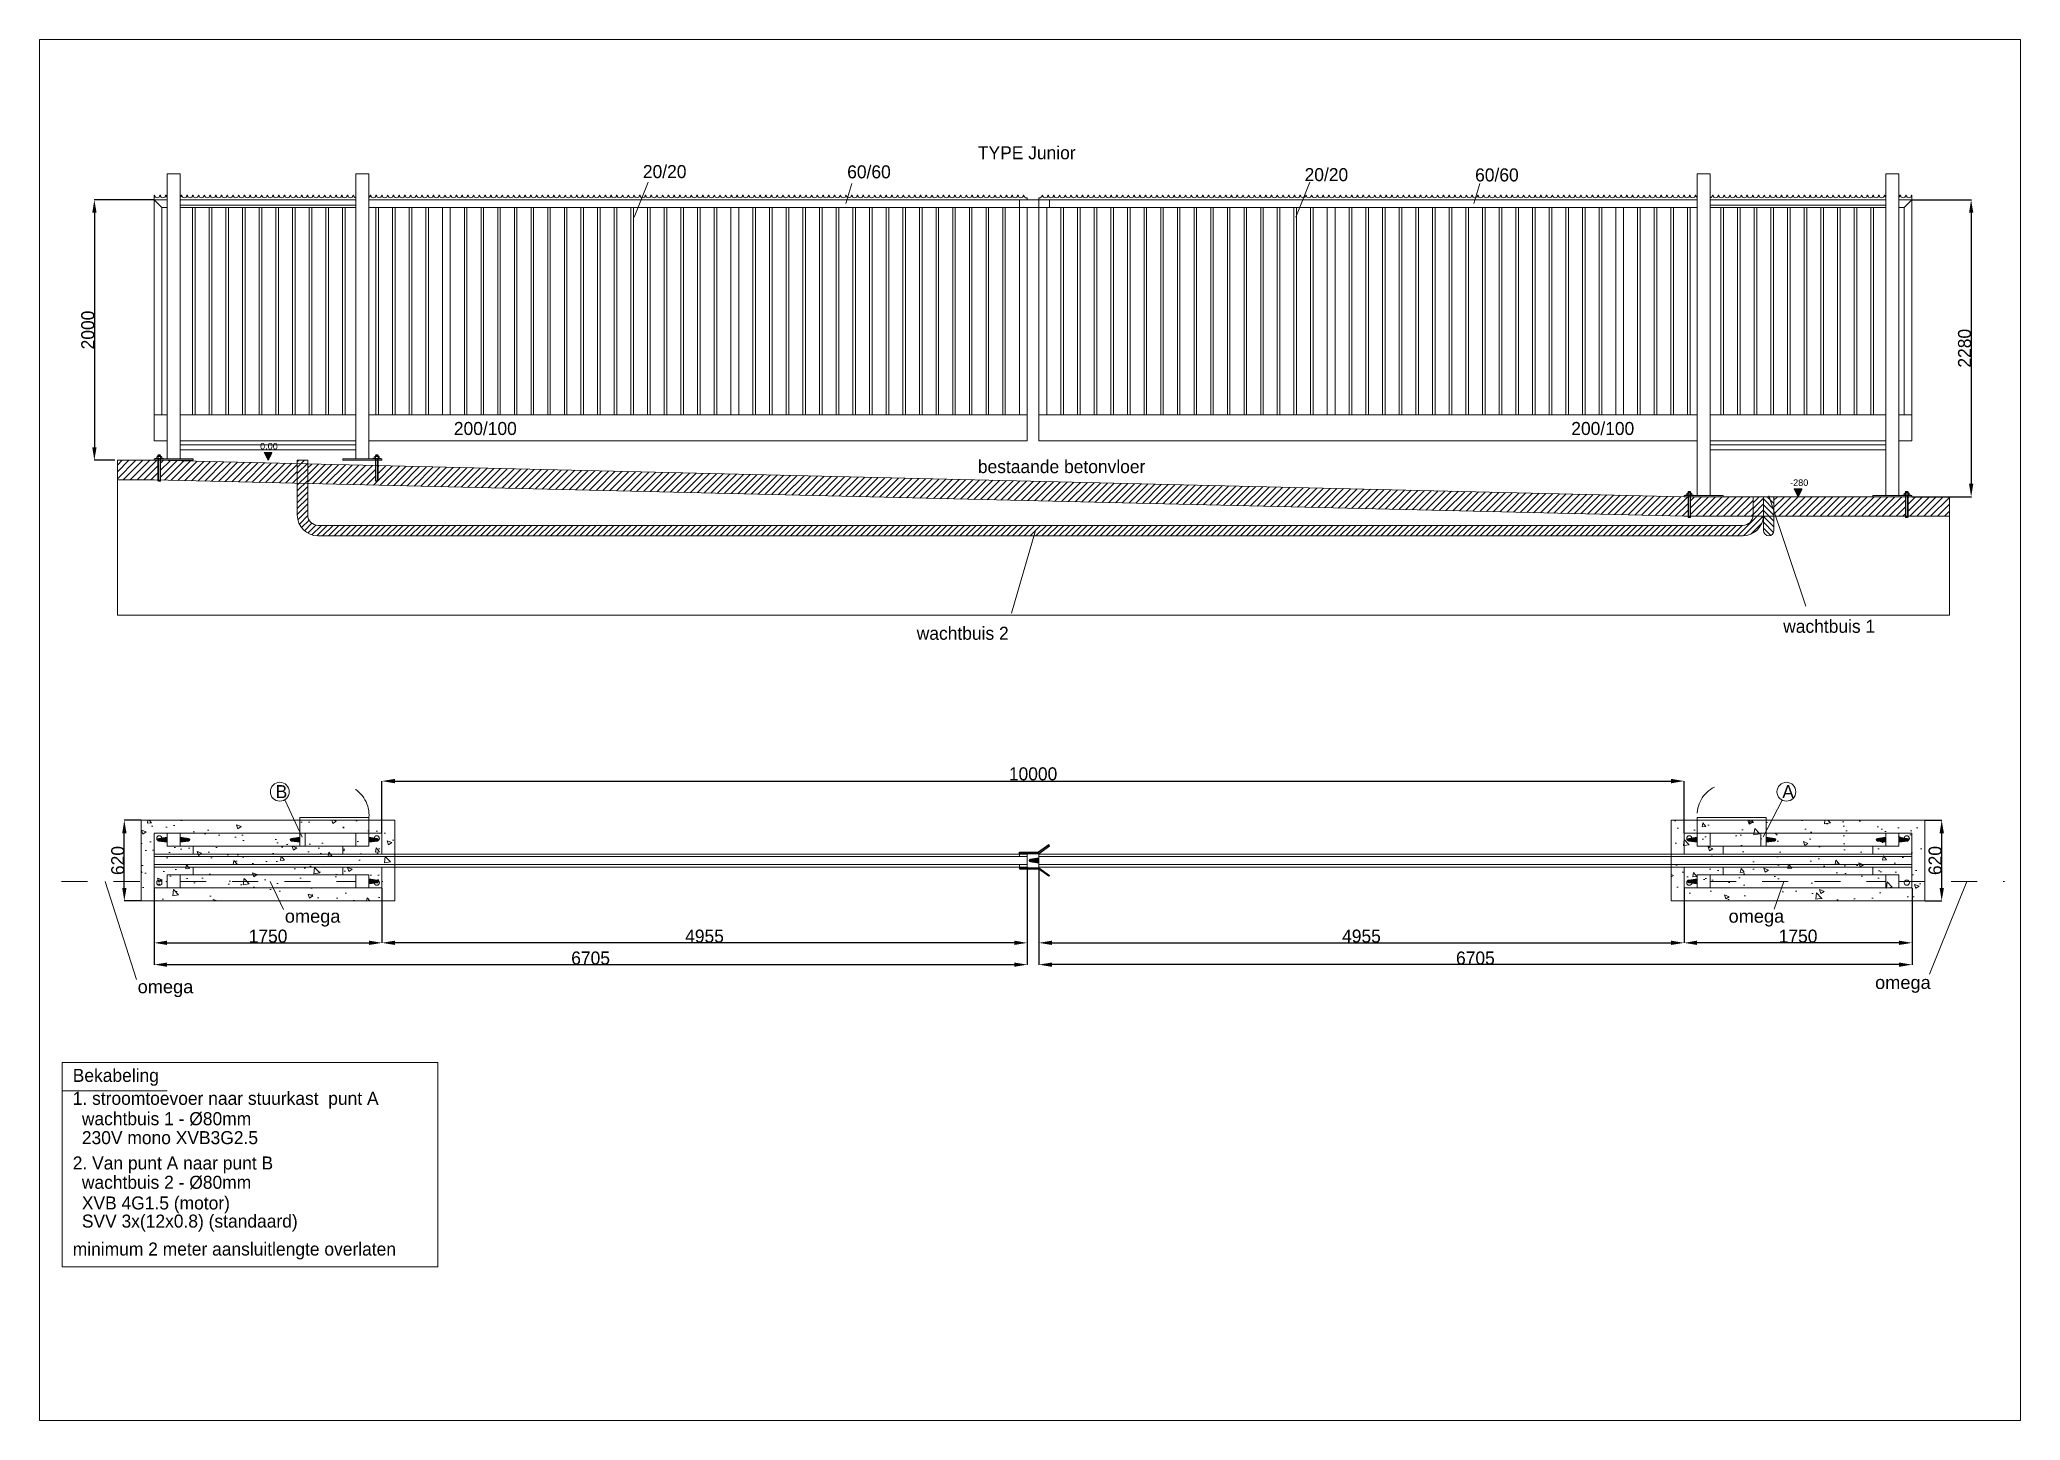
# Paper-space layout 'Layout1' of a CAD drawing. Header units: inches. Extents: x 1 to 341, y 1 to 238.
# The model-space entities are those that its viewports show. They can reach past a viewport. Long polylines and large blocks are cut down to what shows.
import ezdxf

# ---------------------------------------------------------------- set-up
doc = ezdxf.new("R2010")
doc.units = ezdxf.units.IN
doc.header["$MEASUREMENT"] = 0
doc.linetypes.add('DASHED2', pattern=[0.375, 0.25, -0.125])
doc.layers.get('Defpoints').update_dxf_attribs({"lineweight": 5})
for name, color, linetype, lineweight in [('dimension', 5, 'Continuous', 5), ('draadbevestiging', 84, 'Continuous', 5), ('Elektriciteit fijn', 1, 'Continuous', 20), ('Niveaus aanduiding', 96, 'Continuous', 15), ('streeplijn', 7, 'DASHED2', 5), ('volle lijn', 7, 'Continuous', 9)]:
    doc.layers.add(name, color=color, linetype=linetype, lineweight=lineweight)
doc.dimstyles.new('ISO-25', dxfattribs={"dimtxt": 50, "dimasz": 10, "dimexe": 1.25, "dimexo": 0.625, "dimtad": 1, "dimdec": 1, "dimtxsty": 'Standard', "dimblk": 'OBLIQUE', "dimcen": 50, "dimadec": 0, "dimazin": 0, "dimtfac": 1, "dimtdec": 1, "dimtmove": 0, "dimatfit": 3, "dimldrblk": 'OBLIQUE', "dimfxl": 1, "dimarcsym": 0})
doc.dimstyles.get("Standard").update_dxf_attribs({"dimtxt": 50, "dimasz": 50, "dimexe": 0.18, "dimexo": 0.0625, "dimgap": 5, "dimtad": 1, "dimdec": 0, "dimzin": 0, "dimdsep": 46, "dimtxsty": 'Standard', "dimcen": 0.09, "dimadec": 0, "dimazin": 0, "dimtfac": 1, "dimtdec": 0, "dimtofl": 0, "dimtmove": 0, "dimatfit": 3, "dimfxl": 1, "dimtolj": 1, "dimtzin": 0, "dimarcsym": 0})

psp = doc.layouts.get("Layout1")

msp = doc.modelspace()

# ---------------------------------------------------------------- texts
at = {"layer": 'dimension'}
for s, p in [('20/20', (9607.64, 12335.38)), ('60/60', (11176.59, 12333.43)), ('20/20', (14689.25, 12311.85)), ('60/60', (15998.95, 12309.9)), ('200/100', (8155.92, 10363.02)), ('200/100', (16737.46, 10363.02))]:
    msp.add_text(s, height=100, dxfattribs=at).set_placement(p)
at = {"layer": 'Elektriciteit fijn'}
for s, p in [('wachtbuis 2', (11710.76, 8790.74)), ('wachtbuis 1', (18364.84, 8844.21)), ('B', (6787.48, 7575)), ('A', (18357.76, 7575))]:
    msp.add_text(s, height=100, dxfattribs=at).set_placement(p)
at = {"layer": 'Elektriciteit fijn', "char_height": 50, "attachment_point": 1}
for s, insert in [('\\A1;{\\fArial|b0|i0|c0|p34;0.00}', (6667.83, 10302.16)), ('\\A1;{\\fArial|b0|i0|c0|p34;-280}', (18417.83, 10022.16))]:
    msp.add_mtext_dynamic_manual_height_columns(s, width=1289.9978, gutter_width=12.5, heights=[0], dxfattribs=dict(at, insert=insert))
at = {"layer": 'Niveaus aanduiding', "char_height": 100, "attachment_point": 1}
for insert in [(6857.75, 6718.97), (17945.42, 6718.97), (5727.57, 6177.46), (19070.53, 6210.17)]:
    msp.add_mtext_dynamic_manual_height_columns('\\A1;{\\fArial|b0|i0|c0|p34;omega}', width=1218.6476, gutter_width=12.5, heights=[0], dxfattribs=dict(at, insert=insert))
at = {"layer": 'volle lijn'}
for s, p in [('TYPE Junior', (12180.21, 12479.95)), ('bestaande betonvloer', (12180.21, 10070.51))]:
    msp.add_text(s, height=100, dxfattribs=at).set_placement(p)
at = {"layer": 'volle lijn', "color": 250, "char_height": 100, "attachment_point": 1}
for s, width, insert in [('{\\fComic Sans MS|b0|i0|c0|p66;Bekabeling}', 1572.1358, (5229.07, 5496.53)), ('{\\fComic Sans MS|b0|i0|c0|p66;1. stroomtoevoer naar stuurkast  punt A}', 3180.5757, (5229.07, 5320.39)), ('{\\fComic Sans MS|b0|i0|c0|p66;wachtbuis 1 - %%C80mm}', 2444.5811, (5299.07, 5164.25)), ('{\\fComic Sans MS|b0|i0|c0|p66;230V mono XVB3G2.5}', 2855.0683, (5299.07, 5018.61)), ('{\\fComic Sans MS|b0|i0|c0|p66;2. Van punt A naar punt B}', 3871.7023, (5229.07, 4824.09)), ('{\\fComic Sans MS|b0|i0|c0|p66;wachtbuis 2 - %%C80mm}', 2511.5994, (5299.07, 4675.83)), ('{\\fComic Sans MS|b0|i0|c0|p66;XVB 4G1.5 (motor)}', 2997.4823, (5299.07, 4517.06)), ('{\\fComic Sans MS|b0|i0|c0|p66;SVV 3x(12x0.8) (standaard)}', 2997.4823, (5299.07, 4377.91)), ('{\\fComic Sans MS|b0|i0|c0|p66;minimum 2 meter aansluitlengte overlaten}', 3390.0081, (5229.07, 4163.39))]:
    msp.add_mtext_dynamic_manual_height_columns(s, width=width, gutter_width=250, heights=[0], dxfattribs=dict(at, insert=insert))

# ---------------------------------------------------------------- blocks, each defined once
blk = doc.blocks.new('*D35')
at = {"layer": 'Defpoints', "color": 0, "transparency": 16777216}
for p in [(12559, 7046), (7604, 6886), (7604, 6464)]:
    blk.add_point(p, dxfattribs=at)
at = {"layer": 'dimension', "color": 0, "lineweight": -2, "transparency": 16777216}
for p, q in [((12559, 7045), (12559, 6463)), ((7604, 6885), (7604, 6463)), ((12459, 6464), (7704, 6464))]:
    blk.add_line(p, q, dxfattribs=at)
at = {"layer": 'dimension', "color": 0, "transparency": 16777216}
for points in [[(7704, 6481), (7704, 6448), (7604, 6464)], [(12459, 6481), (12459, 6448), (12559, 6464)]]:
    blk.add_solid(points, dxfattribs=at)
at = {"layer": 'dimension', "color": 0, "transparency": 16777216, "insert": (10081, 6515), "char_height": 100, "attachment_point": 5}
blk.add_mtext('4955', dxfattribs=at)
blk = doc.blocks.new('_Oblique')
at = {"color": 0, "linetype": 'ByBlock', "lineweight": -2}
blk.add_line((-0.5, -0.5), (0.5, 0.5), dxfattribs=at)
blk = doc.blocks.new('*D36')
at = {"layer": 'Defpoints', "color": 0, "transparency": 16777216}
for p in [(5854, 6886), (7604, 6886), (7604, 6464)]:
    blk.add_point(p, dxfattribs=at)
at = {"layer": 'dimension', "color": 0, "lineweight": -2, "transparency": 16777216}
for p, q in [((5854, 6885), (5854, 6463)), ((7604, 6885), (7604, 6463)), ((5954, 6464), (7504, 6464))]:
    blk.add_line(p, q, dxfattribs=at)
at = {"layer": 'dimension', "color": 0, "transparency": 16777216}
for points in [[(5954, 6481), (5954, 6448), (5854, 6464)], [(7504, 6481), (7504, 6448), (7604, 6464)]]:
    blk.add_solid(points, dxfattribs=at)
at = {"layer": 'dimension', "color": 0, "transparency": 16777216, "insert": (6729, 6515), "char_height": 100, "attachment_point": 5}
blk.add_mtext('1750', dxfattribs=at)
blk = doc.blocks.new('*D37')
at = {"layer": 'Defpoints', "color": 0, "transparency": 16777216}
for p in [(12559, 7046), (5854, 6886), (12559, 6297)]:
    blk.add_point(p, dxfattribs=at)
at = {"layer": 'dimension', "color": 0, "lineweight": -2, "transparency": 16777216}
for p, q in [((12559, 7045), (12559, 6295)), ((5854, 6885), (5854, 6295)), ((5954, 6297), (12459, 6297))]:
    blk.add_line(p, q, dxfattribs=at)
at = {"layer": 'dimension', "color": 0, "transparency": 16777216}
for points in [[(5954, 6313), (5954, 6280), (5854, 6297)], [(12459, 6313), (12459, 6280), (12559, 6297)]]:
    blk.add_solid(points, dxfattribs=at)
at = {"layer": 'dimension', "color": 0, "transparency": 16777216, "insert": (9206, 6347), "char_height": 100, "attachment_point": 5}
blk.add_mtext('6705', dxfattribs=at)
blk = doc.blocks.new('*D38')
at = {"layer": 'Defpoints', "color": 0, "transparency": 16777216}
for p in [(5854, 12169), (5395, 10169), (5554, 10169)]:
    blk.add_point(p, dxfattribs=at)
at = {"layer": 'dimension', "color": 0, "lineweight": -2, "transparency": 16777216}
for p, q in [((5853, 12169), (5394, 12169)), ((5553, 10169), (5394, 10169))]:
    blk.add_line(p, q, dxfattribs=at)
at = {"layer": 'dimension', "color": 0, "lineweight": -3, "transparency": 16777216}
blk.add_line((5395, 12069), (5395, 10269), dxfattribs=at)
at = {"layer": 'dimension', "color": 0, "transparency": 16777216}
for points in [[(5379, 12069), (5412, 12069), (5395, 12169)], [(5379, 10269), (5412, 10269), (5395, 10169)]]:
    blk.add_solid(points, dxfattribs=at)
at = {"layer": 'dimension', "color": 0, "lineweight": 5, "transparency": 16777216, "insert": (5345, 11169), "char_height": 100, "attachment_point": 5, "rotation": 90}
blk.add_mtext('2000', dxfattribs=at)
blk = doc.blocks.new('*D41')
at = {"layer": 'Defpoints', "color": 0, "transparency": 16777216}
for p in [(5625, 7406), (5754, 7406), (5754, 6786)]:
    blk.add_point(p, dxfattribs=at)
at = {"layer": 'dimension', "color": 0, "lineweight": -2, "transparency": 16777216}
for p, q in [((5753, 7406), (5624, 7406)), ((5625, 6886), (5625, 7306)), ((5753, 6786), (5624, 6786))]:
    blk.add_line(p, q, dxfattribs=at)
at = {"layer": 'dimension', "color": 0, "transparency": 16777216}
for points in [[(5609, 7306), (5642, 7306), (5625, 7406)], [(5609, 6886), (5642, 6886), (5625, 6786)]]:
    blk.add_solid(points, dxfattribs=at)
at = {"layer": 'dimension', "color": 0, "transparency": 16777216, "insert": (5575, 7096), "char_height": 100, "attachment_point": 5, "rotation": 90}
blk.add_mtext('620', dxfattribs=at)
blk = doc.blocks.new('veiligheidsrubber')
h = blk.add_hatch(color=256)
edge = h.paths.add_edge_path()
edge.add_line((-2937, -978), (-2872, -968))
edge.add_arc((-2872, -958), 10, 270, 450)
edge.add_line((-2872, -948), (-2937, -938))
edge.add_line((-2937, -938), (-2937, -978))
for p, q in [((-2937, -938), (-2872, -948)), ((-2937, -938), (-2937, -978)), ((-2937, -978), (-2872, -968))]:
    blk.add_line(p, q)
blk.add_arc((-2872, -958), 10, 270, 90)
blk = doc.blocks.new('*D28')
at = {"layer": 'Defpoints', "color": 0, "transparency": 16777216}
for p in [(12649, 7046), (17604, 6886), (17604, 6464)]:
    blk.add_point(p, dxfattribs=at)
at = {"layer": 'dimension', "color": 0, "lineweight": -2, "transparency": 16777216}
for p, q in [((12649, 7045), (12649, 6463)), ((17604, 6885), (17604, 6463)), ((12749, 6464), (17504, 6464))]:
    blk.add_line(p, q, dxfattribs=at)
at = {"layer": 'dimension', "color": 0, "transparency": 16777216}
for points in [[(12749, 6481), (12749, 6448), (12649, 6464)], [(17504, 6481), (17504, 6448), (17604, 6464)]]:
    blk.add_solid(points, dxfattribs=at)
at = {"layer": 'dimension', "color": 0, "transparency": 16777216, "insert": (15126, 6515), "char_height": 100, "attachment_point": 5}
blk.add_mtext('4955', dxfattribs=at)
blk = doc.blocks.new('*D29')
at = {"layer": 'Defpoints', "color": 0, "transparency": 16777216}
for p in [(17604, 6886), (19354, 6886), (17604, 6464)]:
    blk.add_point(p, dxfattribs=at)
at = {"layer": 'dimension', "color": 0, "lineweight": -2, "transparency": 16777216}
for p, q in [((17604, 6885), (17604, 6463)), ((19354, 6885), (19354, 6463)), ((19254, 6464), (17704, 6464))]:
    blk.add_line(p, q, dxfattribs=at)
at = {"layer": 'dimension', "color": 0, "transparency": 16777216}
for points in [[(17704, 6481), (17704, 6448), (17604, 6464)], [(19254, 6481), (19254, 6448), (19354, 6464)]]:
    blk.add_solid(points, dxfattribs=at)
at = {"layer": 'dimension', "color": 0, "transparency": 16777216, "insert": (18479, 6515), "char_height": 100, "attachment_point": 5}
blk.add_mtext('1750', dxfattribs=at)
blk = doc.blocks.new('*D30')
at = {"layer": 'Defpoints', "color": 0, "transparency": 16777216}
for p in [(12649, 7046), (19354, 6886), (12649, 6297)]:
    blk.add_point(p, dxfattribs=at)
at = {"layer": 'dimension', "color": 0, "lineweight": -2, "transparency": 16777216}
for p, q in [((12649, 7045), (12649, 6295)), ((19354, 6885), (19354, 6295)), ((19254, 6297), (12749, 6297))]:
    blk.add_line(p, q, dxfattribs=at)
at = {"layer": 'dimension', "color": 0, "transparency": 16777216}
for points in [[(12749, 6313), (12749, 6280), (12649, 6297)], [(19254, 6313), (19254, 6280), (19354, 6297)]]:
    blk.add_solid(points, dxfattribs=at)
at = {"layer": 'dimension', "color": 0, "transparency": 16777216, "insert": (16001, 6347), "char_height": 100, "attachment_point": 5}
blk.add_mtext('6705', dxfattribs=at)
blk = doc.blocks.new('*D31')
at = {"layer": 'Defpoints', "color": 0, "transparency": 16777216}
for p in [(19354, 12169), (19354, 9889), (19808, 9889)]:
    blk.add_point(p, dxfattribs=at)
at = {"layer": 'dimension', "color": 0, "lineweight": -2, "transparency": 16777216}
for p, q in [((19354, 12169), (19810, 12169)), ((19354, 9889), (19810, 9889))]:
    blk.add_line(p, q, dxfattribs=at)
at = {"layer": 'dimension', "color": 0, "lineweight": -3, "transparency": 16777216}
blk.add_line((19808, 12069), (19808, 9989), dxfattribs=at)
at = {"layer": 'dimension', "color": 0, "transparency": 16777216}
for points in [[(19792, 12069), (19825, 12069), (19808, 12169)], [(19792, 9989), (19825, 9989), (19808, 9889)]]:
    blk.add_solid(points, dxfattribs=at)
at = {"layer": 'dimension', "color": 0, "lineweight": 5, "transparency": 16777216, "insert": (19758, 11029), "char_height": 100, "attachment_point": 5, "rotation": 90}
blk.add_mtext('2280', dxfattribs=at)
blk = doc.blocks.new('*D34')
at = {"layer": 'Defpoints', "color": 0, "transparency": 16777216}
for p in [(19454, 7406), (19582, 7406), (19454, 6786)]:
    blk.add_point(p, dxfattribs=at)
at = {"layer": 'dimension', "color": 0, "lineweight": -2, "transparency": 16777216}
for p, q in [((19454, 7406), (19584, 7406)), ((19582, 6886), (19582, 7306)), ((19454, 6786), (19584, 6786))]:
    blk.add_line(p, q, dxfattribs=at)
at = {"layer": 'dimension', "color": 0, "transparency": 16777216}
for points in [[(19566, 7306), (19599, 7306), (19582, 7406)], [(19566, 6886), (19599, 6886), (19582, 6786)]]:
    blk.add_solid(points, dxfattribs=at)
at = {"layer": 'dimension', "color": 0, "transparency": 16777216, "insert": (19532, 7096), "char_height": 100, "attachment_point": 5, "rotation": 90}
blk.add_mtext('620', dxfattribs=at)
blk = doc.blocks.new('*D26')
at = {"layer": 'Defpoints', "color": 0, "transparency": 16777216}
for p in [(17604, 7706), (7604, 7306), (17604, 7306)]:
    blk.add_point(p, dxfattribs=at)
at = {"layer": 'dimension', "color": 0, "lineweight": -2, "transparency": 16777216}
for p, q in [((7604, 7306), (7604, 7706)), ((7704, 7706), (17504, 7706)), ((17604, 7306), (17604, 7706))]:
    blk.add_line(p, q, dxfattribs=at)
at = {"layer": 'dimension', "color": 0, "transparency": 16777216}
for points in [[(7704, 7723), (7704, 7689), (7604, 7706)], [(17504, 7723), (17504, 7689), (17604, 7706)]]:
    blk.add_solid(points, dxfattribs=at)
at = {"layer": 'dimension', "color": 0, "transparency": 16777216, "insert": (12604, 7761), "char_height": 100, "attachment_point": 5}
blk.add_mtext('\\A1;10000', dxfattribs=at)

# ---------------------------------------------------------------- dimensions: what is measured, and where the dimension line sits
at = {"layer": 'dimension', "lineweight": 5}
for base, p1, p2, picture, middle in [((5395.28, 10168.78), (5853.76, 12168.78), (5553.76, 10168.78), '*D38', (5344.65, 11168.78)), ((19808.43, 9888.78), (19353.76, 12168.78), (19353.76, 9888.78), '*D31', (19757.8, 11028.78))]:
    dim = msp.add_linear_dim(base=base, p1=p1, p2=p2, angle=90, dimstyle='ISO-25', override={"dimtxt": 100, "dimasz": 100, "dimsah": 1, "dimlwd": 65533}, dxfattribs=at)
    dim.commit()
    dim.dimension.update_dxf_attribs({"geometry": picture, "text_midpoint": middle})
at = {"layer": 'dimension'}
for base, p1, p2, dimstyle, override, picture, middle in [((17603.76, 7705.88), (7603.76, 7306.04), (17603.76, 7306.04), 'Standard', {"dimtxt": 100, "dimasz": 100}, '*D26', (12603.76, 7760.88)), ((12558.76, 6296.74), (5853.76, 6886.04), (12558.76, 7046.04), 'ISO-25', {"dimtxt": 100, "dimasz": 100, "dimsah": 1}, '*D37', (9206.26, 6347.36)), ((7603.76, 6464.35), (12558.76, 7046.04), (7603.76, 6886.04), 'ISO-25', {"dimtxt": 100, "dimasz": 100, "dimsah": 1}, '*D35', (10081.26, 6514.98)), ((7603.76, 6464.35), (5853.76, 6886.04), (7603.76, 6886.04), 'ISO-25', {"dimtxt": 100, "dimasz": 100, "dimsah": 1}, '*D36', (6728.76, 6514.98))]:
    dim = msp.add_linear_dim(base=base, p1=p1, p2=p2, dimstyle=dimstyle, override=override, dxfattribs=at)
    dim.commit()
    dim.dimension.update_dxf_attribs({"geometry": picture, "text_midpoint": middle})
for base, p1, p2, angle, picture, middle in [((5625.26, 7406.04), (5753.76, 6786.04), (5753.76, 7406.04), 90, '*D41', (5574.64, 7096.04)), ((19582.26, 7406.04), (19453.76, 6786.04), (19453.76, 7406.04), 90, '*D34', (19531.64, 7096.04)), ((17603.76, 6464.35), (12648.76, 7046.04), (17603.76, 6886.04), 180, '*D28', (15126.26, 6514.98)), ((12648.76, 6296.74), (19353.76, 6886.04), (12648.76, 7046.04), 180, '*D30', (16001.26, 6347.36)), ((17603.76, 6464.35), (19353.76, 6886.04), (17603.76, 6886.04), 180, '*D29', (18478.76, 6514.98))]:
    dim = msp.add_linear_dim(base=base, p1=p1, p2=p2, angle=angle, dimstyle='ISO-25', override={"dimtxt": 100, "dimasz": 100, "dimsah": 1}, dxfattribs=at)
    dim.commit()
    dim.dimension.update_dxf_attribs({"geometry": picture, "text_midpoint": middle})

# ---------------------------------------------------------------- hatches: boundary and pattern name
at = {"layer": 'Elektriciteit fijn'}
h = msp.add_hatch(dxfattribs=at)
h.set_pattern_fill('ANSI31', color=256, scale=0.6)
h.set_pattern_definition([(45, (-246.2929, 9064.52949), (-0.0530330086, 0.0530330086), [])])
h.paths.add_polyline_path([(6698.76, 10228.78), (6728.76, 10168.78), (6758.76, 10228.78)])
h = msp.add_hatch(dxfattribs=at)
h.set_pattern_fill('ANSI31', color=256, scale=0.6)
h.set_pattern_definition([(45, (11503.7071, 8784.52949), (-0.0530330086, 0.0530330086), [])])
h.paths.add_polyline_path([(18448.76, 9948.78), (18478.76, 9888.78), (18508.76, 9948.78)])
at = {"layer": 'volle lijn'}
h = msp.add_hatch(dxfattribs=at)
h.set_pattern_fill('ANSI31', color=252, scale=300)
h.paths.add_polyline_path([(19303.76, 9888.78), (18293.76, 9888.78), (18293.76, 9776.46), (18306.4, 9738.78), (19303.76, 9738.78)])
h.paths.add_polyline_path([(18133.76, 9888.78), (17653.76, 9888.78), (17653.76, 9738.78), (18133.13, 9738.78, 0.03134221), (18133.76, 9748.78)])
h.paths.add_polyline_path([(19641.95, 9888.78), (19323.76, 9888.78), (19323.76, 9738.78), (19641.95, 9738.78)])
h.paths.add_polyline_path([(6953.76, 10142.56), (5903.76, 10167.58), (5903.76, 10017.58), (6953.76, 9992.56)])
h.paths.add_polyline_path([(5883.76, 10168.06), (5853.76, 10168.78), (5753.76, 10168.78), (5571.72, 10168.78), (5571.72, 10018.78), (5753.76, 10018.78), (5853.76, 10018.78), (5883.76, 10018.06)])
h = msp.add_hatch(dxfattribs=at)
h.set_pattern_fill('ANSI31', color=252, scale=10, style=0)
h.set_pattern_definition([(45, (-2959.28, 1232.604), (-22.45064, 22.45064), [])])
edge = h.paths.add_edge_path()
edge.add_arc((7113.76, 9748.78), 160, 180, 270)
edge.add_line((7113.76, 9588.78), (18053.76, 9588.78))
edge.add_arc((18053.76, 9748.78), 160, 270, 360)
edge.add_line((18213.76, 9748.78), (18213.76, 9888.78))
edge.add_line((18213.76, 9888.78), (18133.76, 9888.78))
edge.add_line((18133.76, 9888.78), (18133.76, 9748.78))
edge.add_arc((18053.76, 9748.78), 80, -90, 0, ccw=False)
edge.add_line((18053.76, 9668.78), (7113.76, 9668.78))
edge.add_arc((7113.76, 9748.78), 80, 180, 270, ccw=False)
edge.add_line((7033.76, 9748.78), (7033.76, 10168.78))
edge.add_line((7033.76, 10168.78), (6953.76, 10168.78))
edge.add_line((6953.76, 10168.78), (6953.76, 9748.78))
h = msp.add_hatch(dxfattribs=at)
h.set_pattern_fill('ANSI31', color=252, scale=300)
h.paths.add_polyline_path([(7573.76, 10127.79), (7573.76, 10008.78), (7553.76, 10008.78), (7553.76, 10128.26), (7033.76, 10140.66), (7033.76, 9990.66), (17603.76, 9738.78), (17633.76, 9738.78), (17633.76, 9888.78), (17603.76, 9888.78)])
h = msp.add_hatch(dxfattribs=at)
h.set_pattern_fill('ANSI31', color=252, scale=10, angle=90, style=0)
h.set_pattern_definition([(135, (-6059.28, 1232.604), (-22.45064, -22.45064), [])])
edge = h.paths.add_edge_path()
edge.add_line((18213.76, 9888.78), (18293.76, 9888.78))
edge.add_line((18293.76, 9888.78), (18293.76, 9628.78))
edge.add_arc((18253.76, 9628.78), 40, -90, 0, ccw=False)
edge.add_arc((18253.76, 9628.78), 40, 180, 270, ccw=False)
edge.add_line((18213.76, 9628.78), (18213.76, 9888.78))
h = msp.add_hatch(dxfattribs=at)
h.set_pattern_fill('AR-CONC', color=251, scale=2, style=0)
h.set_pattern_definition([(130, (12884.5, 10634.57), (-364.369, -31.878), [38.1, -419.1]), (185, (12884.5, 10634.57), (70.486, 382.113), [30.48, -335.28]), (79.549, (12854.13, 10631.9), (-293.885, 350.233), [32.38, -356.18]), (133.816, (12884.5, 10736.17), (-542.158, -84.085), [57.15, -628.65]), (83.3644, (12839.3, 10729.16), (-474.81, 494.85), [48.57, -534.27]), (188.816, (12884.5, 10736.17), (-474.81, 494.85), [45.72, -502.92]), (159, (12833.7, 10710.77), (-303.23, -204.531), [38.1, -419.1]), (214, (12833.7, 10710.77), (-123.604, 368.376), [30.48, -335.28]), (108.5486, (12808.42, 10693.72), (-426.833, 163.846), [32.38, -356.18]), (142.5, (12884.49, 10634.57), (-6.1772, 169.11), [0, -331.216, 0, -340.36, 0, -336.55]), (172.5, (12884.5, 10634.57), (-133.6393, 200.361), [0, -194.056, 0, -323.596, 0, -128.27]), (212.5, (12997.78, 10634.57), (-271.1812, -11.4575), [0, -127, 0, -396.24, 0, -525.78]), (222.5, (13048.58, 10634.57), (-296.2584, 50.853), [0, -165.1, 0, -263.144, 0, -373.38])])
h.paths.add_polyline_path([(5753.76, 6786.04), (7703.76, 6786.04), (7703.76, 7406.04), (5753.76, 7406.04)])
h = msp.add_hatch(dxfattribs=at)
h.set_pattern_fill('AR-CONC', color=251, scale=2, style=0)
h.set_pattern_definition([(130, (3678.18, 10634.57), (-364.3693, -31.878), [38.1, -419.1]), (185, (3678.18, 10634.57), (70.486, 382.113), [30.48, -335.28]), (79.549, (3647.8, 10631.9), (-293.885, 350.233), [32.38, -356.18]), (133.8158, (3678.18, 10736.17), (-542.158, -84.085), [57.15, -628.65]), (83.3644, (3633, 10729.16), (-474.808, 494.851), [48.57, -534.27]), (188.816, (3678.2, 10736.17), (-474.81, 494.85), [45.72, -502.92]), (159, (3627.38, 10710.77), (-303.23, -204.531), [38.1, -419.1]), (214, (3627.38, 10710.77), (-123.604, 368.376), [30.48, -335.28]), (108.5486, (3602.1, 10693.72), (-426.833, 163.846), [32.38, -356.18]), (142.5, (3678.18, 10634.57), (-6.1772, 169.1101), [0, -331.216, 0, -340.36, 0, -336.55]), (172.5, (3678.18, 10634.57), (-133.6393, 200.3611), [0, -194.056, 0, -323.596, 0, -128.27]), (212.5, (3791.46, 10634.57), (-271.1812, -11.4575), [0, -127, 0, -396.24, 0, -525.78]), (222.5, (3842.26, 10634.57), (-296.2584, 50.853), [0, -165.1, 0, -263.144, 0, -373.38])])
h.paths.add_polyline_path([(19453.76, 6786.04), (17503.76, 6786.04), (17503.76, 7406.04), (19453.76, 7406.04)])

# ---------------------------------------------------------------- linework, layer by layer
for p, q in [((12498.76, 7159.04), (12646.16, 7159.04)), ((12498.76, 7151.04), (12498.76, 7159.04)), ((12498.76, 7151.04), (12648.76, 7151.04)), ((12724.96, 7216.29), (12646.16, 7159.04)), ((12648.76, 7151.04), (12729.66, 7209.82)), ((12729.66, 7209.82), (12724.96, 7216.29)), ((12498.76, 7041.04), (12648.76, 7041.04)), ((12498.76, 7041.04), (12498.76, 7033.04)), ((12498.76, 7033.04), (12646.16, 7033.04)), ((12724.96, 6975.79), (12646.16, 7033.04)), ((12648.76, 7041.04), (12729.66, 6982.26)), ((12729.66, 6982.26), (12724.96, 6975.79))]:
    msp.add_line(p, q)
at = {"layer": 'dimension'}
for p, q in [((9541.59, 12034.13), (9647.64, 12304.24)), ((11165.66, 12140.45), (11213.26, 12292.65)), ((14623.2, 12034.13), (14729.25, 12304.24)), ((15988.02, 12140.45), (16035.62, 12292.65))]:
    msp.add_line(p, q, dxfattribs=at)
at = {"layer": 'draadbevestiging', "linetype": 'DASHED2', "ltscale": 0.1}
for p, q in [((5142.77, 6936.04), (5953.76, 6936.04)), ((6053.76, 6936.04), (7403.76, 6936.04)), ((17803.76, 6936.04), (19153.76, 6936.04)), ((19253.76, 6936.04), (20064.76, 6936.04))]:
    msp.add_line(p, q, dxfattribs=at)
at = {"layer": 'draadbevestiging'}
for p, q in [((5717.91, 6181.47), (5477.91, 6936.04)), ((6847.71, 6720.44), (6746.16, 6936.04)), ((18294.46, 6721.73), (18370.51, 6936.04)), ((19489.28, 6223.29), (19774.71, 6936.04))]:
    msp.add_line(p, q, dxfattribs=at)
at = {"layer": 'Elektriciteit fijn'}
for p, q in [((6698.76, 10228.78), (6758.76, 10228.78)), ((6728.76, 10168.78), (6698.76, 10228.78)), ((6728.76, 10168.78), (6758.76, 10228.78)), ((18537.56, 9049.32), (18253.6, 9896.26)), ((18448.76, 9948.78), (18508.76, 9948.78)), ((18478.76, 9888.78), (18448.76, 9948.78)), ((18478.76, 9888.78), (18508.76, 9948.78)), ((12437.57, 8995.21), (12623.07, 9628.78)), ((6858.5, 7563.32), (6991.46, 7275.37)), ((18356.32, 7559.71), (18211.81, 7278.38))]:
    msp.add_line(p, q, dxfattribs=at)
for centre in [(6819.15, 7624.15), (18389.42, 7624.15)]:
    msp.add_circle(centre, 72.45, dxfattribs=at)
at = {"layer": 'streeplijn', "color": 252, "ltscale": 0.5}
for centre, start, end in [((7265.99, 7444.99), 355.442367, 63.884105), ((17941.54, 7444.99), 116.115895, 184.557633)]:
    msp.add_arc(centre, 238.53, start, end, dxfattribs=at)
at = {"layer": 'volle lijn'}
for p, q in [((5853.76, 12203.78), (5857.76, 12203.78)), ((5853.76, 12168.78), (5853.76, 12203.78)), ((5897.76, 12203.78), (5901.76, 12203.78)), ((5941.76, 12203.78), (5945.76, 12203.78)), ((6061.76, 12203.78), (6065.76, 12203.78)), ((6105.76, 12203.78), (6109.76, 12203.78)), ((6149.76, 12203.78), (6153.76, 12203.78)), ((6193.76, 12203.78), (6197.76, 12203.78)), ((6237.76, 12203.78), (6241.76, 12203.78)), ((6281.76, 12203.78), (6285.76, 12203.78)), ((6325.76, 12203.78), (6329.76, 12203.78)), ((6369.76, 12203.78), (6373.76, 12203.78)), ((6413.76, 12203.78), (6417.76, 12203.78)), ((6457.76, 12203.78), (6461.76, 12203.78)), ((6501.76, 12203.78), (6505.76, 12203.78)), ((6545.76, 12203.78), (6549.76, 12203.78)), ((6589.76, 12203.78), (6593.76, 12203.78)), ((6633.76, 12203.78), (6637.76, 12203.78)), ((6677.76, 12203.78), (6681.76, 12203.78)), ((6721.76, 12203.78), (6725.76, 12203.78)), ((6765.76, 12203.78), (6769.76, 12203.78)), ((6809.76, 12203.78), (6813.76, 12203.78)), ((6853.76, 12203.78), (6857.76, 12203.78)), ((6897.76, 12203.78), (6901.76, 12203.78)), ((6941.76, 12203.78), (6945.76, 12203.78)), ((6985.76, 12203.78), (6989.76, 12203.78)), ((7029.76, 12203.78), (7033.76, 12203.78)), ((7073.76, 12203.78), (7077.76, 12203.78)), ((7117.76, 12203.78), (7121.76, 12203.78)), ((7161.76, 12203.78), (7165.76, 12203.78)), ((7205.76, 12203.78), (7209.76, 12203.78)), ((7249.76, 12203.78), (7253.76, 12203.78)), ((7293.76, 12203.78), (7297.76, 12203.78)), ((7337.76, 12203.78), (7341.76, 12203.78)), ((7381.76, 12203.78), (7385.76, 12203.78)), ((7513.76, 12203.78), (7517.76, 12203.78)), ((7557.76, 12203.78), (7561.76, 12203.78)), ((7601.76, 12203.78), (7605.76, 12203.78)), ((7645.76, 12203.78), (7649.76, 12203.78)), ((7689.76, 12203.78), (7693.76, 12203.78)), ((7733.76, 12203.78), (7737.76, 12203.78)), ((7777.76, 12203.78), (7781.76, 12203.78)), ((7821.76, 12203.78), (7825.76, 12203.78)), ((7865.76, 12203.78), (7869.76, 12203.78)), ((7909.76, 12203.78), (7913.76, 12203.78)), ((7953.76, 12203.78), (7957.76, 12203.78)), ((7997.76, 12203.78), (8001.76, 12203.78)), ((8041.76, 12203.78), (8045.76, 12203.78)), ((8085.76, 12203.78), (8089.76, 12203.78)), ((8129.76, 12203.78), (8133.76, 12203.78)), ((8173.76, 12203.78), (8177.76, 12203.78)), ((8217.76, 12203.78), (8221.76, 12203.78)), ((8261.76, 12203.78), (8265.76, 12203.78)), ((8305.76, 12203.78), (8309.76, 12203.78)), ((8349.76, 12203.78), (8353.76, 12203.78)), ((8393.76, 12203.78), (8397.76, 12203.78)), ((8437.76, 12203.78), (8441.76, 12203.78)), ((8481.76, 12203.78), (8485.76, 12203.78)), ((8525.76, 12203.78), (8529.76, 12203.78)), ((8569.76, 12203.78), (8573.76, 12203.78)), ((8613.76, 12203.78), (8617.76, 12203.78)), ((8657.76, 12203.78), (8661.76, 12203.78)), ((8701.76, 12203.78), (8705.76, 12203.78)), ((8745.76, 12203.78), (8749.76, 12203.78)), ((8789.76, 12203.78), (8793.76, 12203.78)), ((8833.76, 12203.78), (8837.76, 12203.78)), ((8877.76, 12203.78), (8881.76, 12203.78)), ((8921.76, 12203.78), (8925.76, 12203.78)), ((8965.76, 12203.78), (8969.76, 12203.78)), ((9009.76, 12203.78), (9013.76, 12203.78)), ((9053.76, 12203.78), (9057.76, 12203.78)), ((9097.76, 12203.78), (9101.76, 12203.78)), ((9141.76, 12203.78), (9145.76, 12203.78)), ((9185.76, 12203.78), (9189.76, 12203.78)), ((9229.76, 12203.78), (9233.76, 12203.78)), ((9273.76, 12203.78), (9277.76, 12203.78)), ((9317.76, 12203.78), (9321.76, 12203.78)), ((9361.76, 12203.78), (9365.76, 12203.78)), ((9405.76, 12203.78), (9409.76, 12203.78)), ((9449.76, 12203.78), (9453.76, 12203.78)), ((9493.76, 12203.78), (9497.76, 12203.78)), ((9537.76, 12203.78), (9541.76, 12203.78)), ((9581.76, 12203.78), (9585.76, 12203.78)), ((9625.76, 12203.78), (9629.76, 12203.78)), ((9669.76, 12203.78), (9673.76, 12203.78)), ((9713.76, 12203.78), (9717.76, 12203.78)), ((9757.76, 12203.78), (9761.76, 12203.78)), ((9801.76, 12203.78), (9805.76, 12203.78)), ((9845.76, 12203.78), (9849.76, 12203.78)), ((9889.76, 12203.78), (9893.76, 12203.78)), ((9933.76, 12203.78), (9937.76, 12203.78)), ((9977.76, 12203.78), (9981.76, 12203.78)), ((10021.76, 12203.78), (10025.76, 12203.78)), ((10065.76, 12203.78), (10069.76, 12203.78)), ((10109.76, 12203.78), (10113.76, 12203.78)), ((10153.76, 12203.78), (10157.76, 12203.78)), ((10197.76, 12203.78), (10201.76, 12203.78)), ((10241.76, 12203.78), (10245.76, 12203.78)), ((10285.76, 12203.78), (10289.76, 12203.78)), ((10329.76, 12203.78), (10333.76, 12203.78)), ((10373.76, 12203.78), (10377.76, 12203.78)), ((10417.76, 12203.78), (10421.76, 12203.78)), ((10461.76, 12203.78), (10465.76, 12203.78)), ((10505.76, 12203.78), (10509.76, 12203.78)), ((10549.76, 12203.78), (10553.76, 12203.78)), ((10593.76, 12203.78), (10597.76, 12203.78)), ((10637.76, 12203.78), (10641.76, 12203.78)), ((10681.76, 12203.78), (10685.76, 12203.78)), ((10725.76, 12203.78), (10729.76, 12203.78)), ((10769.76, 12203.78), (10773.76, 12203.78)), ((10813.76, 12203.78), (10817.76, 12203.78)), ((10857.76, 12203.78), (10861.76, 12203.78)), ((10901.76, 12203.78), (10905.76, 12203.78)), ((10945.76, 12203.78), (10949.76, 12203.78)), ((10989.76, 12203.78), (10993.76, 12203.78)), ((11033.76, 12203.78), (11037.76, 12203.78)), ((11077.76, 12203.78), (11081.76, 12203.78)), ((11121.76, 12203.78), (11125.76, 12203.78)), ((11165.76, 12203.78), (11169.76, 12203.78)), ((11209.76, 12203.78), (11213.76, 12203.78)), ((11253.76, 12203.78), (11257.76, 12203.78)), ((11297.76, 12203.78), (11301.76, 12203.78)), ((11341.76, 12203.78), (11345.76, 12203.78)), ((11385.76, 12203.78), (11389.76, 12203.78)), ((11429.76, 12203.78), (11433.76, 12203.78)), ((11473.76, 12203.78), (11477.76, 12203.78)), ((11517.76, 12203.78), (11521.76, 12203.78)), ((11561.76, 12203.78), (11565.76, 12203.78)), ((11605.76, 12203.78), (11609.76, 12203.78)), ((11649.76, 12203.78), (11653.76, 12203.78)), ((11693.76, 12203.78), (11697.76, 12203.78)), ((11737.76, 12203.78), (11741.76, 12203.78)), ((11781.76, 12203.78), (11785.76, 12203.78)), ((11825.76, 12203.78), (11829.76, 12203.78)), ((11869.76, 12203.78), (11873.76, 12203.78)), ((11913.76, 12203.78), (11917.76, 12203.78)), ((11957.76, 12203.78), (11961.76, 12203.78)), ((12001.76, 12203.78), (12005.76, 12203.78)), ((12045.76, 12203.78), (12049.76, 12203.78)), ((12089.76, 12203.78), (12093.76, 12203.78)), ((12133.76, 12203.78), (12137.76, 12203.78)), ((12177.76, 12203.78), (12181.76, 12203.78)), ((12221.76, 12203.78), (12225.76, 12203.78)), ((12265.76, 12203.78), (12269.76, 12203.78)), ((12309.76, 12203.78), (12313.76, 12203.78)), ((12353.76, 12203.78), (12357.76, 12203.78)), ((12397.76, 12203.78), (12401.76, 12203.78)), ((12441.76, 12203.78), (12445.76, 12203.78)), ((12485.76, 12203.78), (12489.76, 12203.78)), ((12529.76, 12203.78), (12533.76, 12203.78)), ((12558.76, 12168.78), (12558.76, 12184.41)), ((12648.76, 12168.78), (12648.76, 12184.41)), ((12677.76, 12203.78), (12673.76, 12203.78)), ((12721.76, 12203.78), (12717.76, 12203.78)), ((12765.76, 12203.78), (12761.76, 12203.78)), ((12809.76, 12203.78), (12805.76, 12203.78)), ((12853.76, 12203.78), (12849.76, 12203.78)), ((12897.76, 12203.78), (12893.76, 12203.78)), ((12941.76, 12203.78), (12937.76, 12203.78)), ((12985.76, 12203.78), (12981.76, 12203.78)), ((13029.76, 12203.78), (13025.76, 12203.78)), ((13073.76, 12203.78), (13069.76, 12203.78)), ((13117.76, 12203.78), (13113.76, 12203.78)), ((13161.76, 12203.78), (13157.76, 12203.78)), ((13205.76, 12203.78), (13201.76, 12203.78)), ((13249.76, 12203.78), (13245.76, 12203.78)), ((13293.76, 12203.78), (13289.76, 12203.78)), ((13337.76, 12203.78), (13333.76, 12203.78)), ((13381.76, 12203.78), (13377.76, 12203.78)), ((13425.76, 12203.78), (13421.76, 12203.78)), ((13469.76, 12203.78), (13465.76, 12203.78)), ((13513.76, 12203.78), (13509.76, 12203.78)), ((13557.76, 12203.78), (13553.76, 12203.78)), ((13601.76, 12203.78), (13597.76, 12203.78)), ((13645.76, 12203.78), (13641.76, 12203.78)), ((13689.76, 12203.78), (13685.76, 12203.78)), ((13733.76, 12203.78), (13729.76, 12203.78)), ((13777.76, 12203.78), (13773.76, 12203.78)), ((13821.76, 12203.78), (13817.76, 12203.78)), ((13865.76, 12203.78), (13861.76, 12203.78)), ((13909.76, 12203.78), (13905.76, 12203.78)), ((13953.76, 12203.78), (13949.76, 12203.78)), ((13997.76, 12203.78), (13993.76, 12203.78)), ((14041.76, 12203.78), (14037.76, 12203.78)), ((14085.76, 12203.78), (14081.76, 12203.78)), ((14129.76, 12203.78), (14125.76, 12203.78)), ((14173.76, 12203.78), (14169.76, 12203.78)), ((14217.76, 12203.78), (14213.76, 12203.78)), ((14261.76, 12203.78), (14257.76, 12203.78)), ((14305.76, 12203.78), (14301.76, 12203.78)), ((14349.76, 12203.78), (14345.76, 12203.78)), ((14393.76, 12203.78), (14389.76, 12203.78)), ((14437.76, 12203.78), (14433.76, 12203.78)), ((14481.76, 12203.78), (14477.76, 12203.78)), ((14525.76, 12203.78), (14521.76, 12203.78)), ((14569.76, 12203.78), (14565.76, 12203.78)), ((14613.76, 12203.78), (14609.76, 12203.78)), ((14657.76, 12203.78), (14653.76, 12203.78)), ((14701.76, 12203.78), (14697.76, 12203.78)), ((14745.76, 12203.78), (14741.76, 12203.78)), ((14789.76, 12203.78), (14785.76, 12203.78)), ((14833.76, 12203.78), (14829.76, 12203.78)), ((14877.76, 12203.78), (14873.76, 12203.78)), ((14921.76, 12203.78), (14917.76, 12203.78)), ((14965.76, 12203.78), (14961.76, 12203.78)), ((15009.76, 12203.78), (15005.76, 12203.78)), ((15053.76, 12203.78), (15049.76, 12203.78)), ((15097.76, 12203.78), (15093.76, 12203.78)), ((15141.76, 12203.78), (15137.76, 12203.78)), ((15185.76, 12203.78), (15181.76, 12203.78)), ((15229.76, 12203.78), (15225.76, 12203.78)), ((15273.76, 12203.78), (15269.76, 12203.78)), ((15317.76, 12203.78), (15313.76, 12203.78)), ((15361.76, 12203.78), (15357.76, 12203.78)), ((15405.76, 12203.78), (15401.76, 12203.78)), ((15449.76, 12203.78), (15445.76, 12203.78)), ((15493.76, 12203.78), (15489.76, 12203.78)), ((15537.76, 12203.78), (15533.76, 12203.78)), ((15581.76, 12203.78), (15577.76, 12203.78)), ((15625.76, 12203.78), (15621.76, 12203.78)), ((15669.76, 12203.78), (15665.76, 12203.78)), ((15713.76, 12203.78), (15709.76, 12203.78)), ((15757.76, 12203.78), (15753.76, 12203.78)), ((15801.76, 12203.78), (15797.76, 12203.78)), ((15845.76, 12203.78), (15841.76, 12203.78)), ((15889.76, 12203.78), (15885.76, 12203.78)), ((15933.76, 12203.78), (15929.76, 12203.78)), ((15977.76, 12203.78), (15973.76, 12203.78)), ((16021.76, 12203.78), (16017.76, 12203.78)), ((16065.76, 12203.78), (16061.76, 12203.78)), ((16109.76, 12203.78), (16105.76, 12203.78)), ((16153.76, 12203.78), (16149.76, 12203.78)), ((16197.76, 12203.78), (16193.76, 12203.78)), ((16241.76, 12203.78), (16237.76, 12203.78)), ((16285.76, 12203.78), (16281.76, 12203.78)), ((16329.76, 12203.78), (16325.76, 12203.78)), ((16373.76, 12203.78), (16369.76, 12203.78)), ((16417.76, 12203.78), (16413.76, 12203.78)), ((16461.76, 12203.78), (16457.76, 12203.78)), ((16505.76, 12203.78), (16501.76, 12203.78)), ((16549.76, 12203.78), (16545.76, 12203.78)), ((16593.76, 12203.78), (16589.76, 12203.78)), ((16637.76, 12203.78), (16633.76, 12203.78)), ((16681.76, 12203.78), (16677.76, 12203.78)), ((16725.76, 12203.78), (16721.76, 12203.78)), ((16769.76, 12203.78), (16765.76, 12203.78)), ((16813.76, 12203.78), (16809.76, 12203.78)), ((16857.76, 12203.78), (16853.76, 12203.78)), ((16901.76, 12203.78), (16897.76, 12203.78)), ((16945.76, 12203.78), (16941.76, 12203.78)), ((16989.76, 12203.78), (16985.76, 12203.78)), ((17033.76, 12203.78), (17029.76, 12203.78)), ((17077.76, 12203.78), (17073.76, 12203.78)), ((17121.76, 12203.78), (17117.76, 12203.78)), ((17165.76, 12203.78), (17161.76, 12203.78)), ((17209.76, 12203.78), (17205.76, 12203.78)), ((17253.76, 12203.78), (17249.76, 12203.78)), ((17297.76, 12203.78), (17293.76, 12203.78)), ((17341.76, 12203.78), (17337.76, 12203.78)), ((17385.76, 12203.78), (17381.76, 12203.78)), ((17429.76, 12203.78), (17425.76, 12203.78)), ((17473.76, 12203.78), (17469.76, 12203.78)), ((17517.76, 12203.78), (17513.76, 12203.78)), ((17561.76, 12203.78), (17557.76, 12203.78)), ((17605.76, 12203.78), (17601.76, 12203.78)), ((17649.76, 12203.78), (17645.76, 12203.78)), ((17693.76, 12203.78), (17689.76, 12203.78)), ((17825.76, 12203.78), (17821.76, 12203.78)), ((17869.76, 12203.78), (17865.76, 12203.78)), ((17913.76, 12203.78), (17909.76, 12203.78)), ((17957.76, 12203.78), (17953.76, 12203.78)), ((18001.76, 12203.78), (17997.76, 12203.78)), ((18045.76, 12203.78), (18041.76, 12203.78)), ((18089.76, 12203.78), (18085.76, 12203.78)), ((18133.76, 12203.78), (18129.76, 12203.78)), ((18177.76, 12203.78), (18173.76, 12203.78)), ((18221.76, 12203.78), (18217.76, 12203.78)), ((18265.76, 12203.78), (18261.76, 12203.78)), ((18309.76, 12203.78), (18305.76, 12203.78)), ((18353.76, 12203.78), (18349.76, 12203.78)), ((18397.76, 12203.78), (18393.76, 12203.78)), ((18441.76, 12203.78), (18437.76, 12203.78)), ((18485.76, 12203.78), (18481.76, 12203.78)), ((18529.76, 12203.78), (18525.76, 12203.78)), ((18573.76, 12203.78), (18569.76, 12203.78)), ((18617.76, 12203.78), (18613.76, 12203.78)), ((18661.76, 12203.78), (18657.76, 12203.78)), ((18705.76, 12203.78), (18701.76, 12203.78)), ((18749.76, 12203.78), (18745.76, 12203.78)), ((18793.76, 12203.78), (18789.76, 12203.78)), ((18837.76, 12203.78), (18833.76, 12203.78)), ((18881.76, 12203.78), (18877.76, 12203.78)), ((18925.76, 12203.78), (18921.76, 12203.78)), ((18969.76, 12203.78), (18965.76, 12203.78)), ((19013.76, 12203.78), (19009.76, 12203.78)), ((19057.76, 12203.78), (19053.76, 12203.78)), ((19101.76, 12203.78), (19097.76, 12203.78)), ((19145.76, 12203.78), (19141.76, 12203.78)), ((19265.76, 12203.78), (19261.76, 12203.78)), ((19309.76, 12203.78), (19305.76, 12203.78)), ((19353.76, 12203.78), (19349.76, 12203.78)), ((19353.76, 12168.78), (19353.76, 12203.78)), ((5953.76, 12168.78), (5853.76, 12168.78)), ((19253.76, 12168.78), (19353.76, 12168.78)), ((5886.89, 10209.84), (5883.76, 10206.71)), ((5883.76, 10197.77), (5883.76, 10206.71)), ((5903.76, 10206.71), (5883.76, 10206.71)), ((5903.58, 10197.78), (5883.95, 10197.78)), ((5883.95, 10184.78), (5883.95, 10194.78)), ((5900.64, 10209.84), (5886.89, 10209.84)), ((5903.76, 10206.71), (5900.64, 10209.84)), ((5903.58, 10184.78), (5903.58, 10194.78)), ((5903.76, 10197.77), (5903.76, 10206.71)), ((7553.76, 10206.71), (7556.89, 10209.84)), ((7553.76, 10197.77), (7553.76, 10206.71)), ((7553.76, 10206.71), (7573.76, 10206.71)), ((7553.95, 10197.78), (7573.58, 10197.78)), ((7553.95, 10184.78), (7553.95, 10194.78)), ((7556.89, 10209.84), (7570.64, 10209.84)), ((7570.64, 10209.84), (7573.76, 10206.71)), ((7573.58, 10184.78), (7573.58, 10194.78)), ((7573.76, 10197.77), (7573.76, 10206.71)), ((5753.76, 10168.78), (5571.72, 10168.78)), ((5571.72, 10168.78), (5571.72, 8980.9)), ((5853.76, 10168.78), (5753.76, 10168.78)), ((17603.76, 9888.78), (5853.76, 10168.78)), ((5883.76, 10178.78), (5883.76, 10011.9)), ((5903.58, 10181.78), (5883.95, 10181.78)), ((5903.76, 10178.78), (5903.76, 10011.9)), ((7553.76, 10178.78), (7553.76, 10011.9)), ((7553.95, 10181.78), (7573.58, 10181.78)), ((7573.76, 10178.78), (7573.76, 10011.9)), ((5753.76, 10018.78), (5571.72, 10018.78)), ((5853.76, 10018.78), (5753.76, 10018.78)), ((17603.76, 9738.78), (5853.76, 10018.78)), ((5903.76, 10011.9), (5883.76, 10011.9)), ((5886.89, 10008.78), (5883.76, 10011.9)), ((5900.64, 10008.78), (5886.89, 10008.78)), ((5903.76, 10011.9), (5900.64, 10008.78)), ((7553.76, 10011.9), (7573.76, 10011.9)), ((7553.76, 10011.9), (7556.89, 10008.78)), ((7556.89, 10008.78), (7570.64, 10008.78)), ((7570.64, 10008.78), (7573.76, 10011.9)), ((17603.76, 9888.78), (19641.95, 9888.78)), ((17636.89, 9929.84), (17633.76, 9926.71)), ((17633.76, 9917.77), (17633.76, 9926.71)), ((17653.76, 9926.71), (17633.76, 9926.71)), ((17633.76, 9898.78), (17633.76, 9731.9)), ((17653.58, 9917.78), (17633.95, 9917.78)), ((17633.95, 9904.78), (17633.95, 9914.78)), ((17653.58, 9901.78), (17633.95, 9901.78)), ((17650.64, 9929.84), (17636.89, 9929.84)), ((17653.76, 9926.71), (17650.64, 9929.84)), ((17653.58, 9904.78), (17653.58, 9914.78)), ((17653.76, 9917.77), (17653.76, 9926.71)), ((17653.76, 9898.78), (17653.76, 9731.9)), ((19303.76, 9926.71), (19306.89, 9929.84)), ((19303.76, 9917.77), (19303.76, 9926.71)), ((19303.76, 9926.71), (19323.76, 9926.71)), ((19303.76, 9898.78), (19303.76, 9731.9)), ((19303.95, 9917.78), (19323.58, 9917.78)), ((19303.95, 9904.78), (19303.95, 9914.78)), ((19303.95, 9901.78), (19323.58, 9901.78)), ((19306.89, 9929.84), (19320.64, 9929.84)), ((19320.64, 9929.84), (19323.76, 9926.71)), ((19323.58, 9904.78), (19323.58, 9914.78)), ((19323.76, 9917.77), (19323.76, 9926.71)), ((19323.76, 9898.78), (19323.76, 9731.9)), ((19641.95, 9888.78), (19641.95, 8980.9)), ((17603.76, 9738.78), (19641.95, 9738.78)), ((17653.76, 9731.9), (17633.76, 9731.9)), ((17636.89, 9728.78), (17633.76, 9731.9)), ((17650.64, 9728.78), (17636.89, 9728.78)), ((17653.76, 9731.9), (17650.64, 9728.78)), ((19303.76, 9731.9), (19323.76, 9731.9)), ((19303.76, 9731.9), (19306.89, 9728.78)), ((19306.89, 9728.78), (19320.64, 9728.78)), ((19320.64, 9728.78), (19323.76, 9731.9)), ((19641.95, 8980.9), (5571.72, 8980.9)), ((12498.76, 7151.04), (12498.76, 7126.04)), ((12558.76, 7146.04), (12558.76, 7151.04)), ((12498.76, 7041.04), (12498.76, 7066.04)), ((12558.76, 7046.04), (12558.76, 7041.04)), ((5147.74, 5328.76), (5953.51, 5328.76))]:
    msp.add_line(p, q, dxfattribs=at)
at = {"layer": 'volle lijn', "color": 251}
for p, q in [((5886.89, 10197.78), (5886.89, 10209.84)), ((5900.64, 10197.78), (5900.64, 10209.84)), ((7556.89, 10197.78), (7556.89, 10209.84)), ((7570.64, 10197.78), (7570.64, 10209.84)), ((5886.89, 10178.78), (5886.89, 10008.78)), ((5900.64, 10178.78), (5900.64, 10008.78)), ((7556.89, 10178.78), (7556.89, 10008.78)), ((7570.64, 10178.78), (7570.64, 10008.78)), ((17636.89, 9917.78), (17636.89, 9929.84)), ((17636.89, 9898.78), (17636.89, 9728.78)), ((17650.64, 9917.78), (17650.64, 9929.84)), ((17650.64, 9898.78), (17650.64, 9728.78)), ((19306.89, 9917.78), (19306.89, 9929.84)), ((19306.89, 9898.78), (19306.89, 9728.78)), ((19320.64, 9917.78), (19320.64, 9929.84)), ((19320.64, 9898.78), (19320.64, 9728.78))]:
    msp.add_line(p, q, dxfattribs=at)
at = {"layer": 'volle lijn', "color": 252}
for p, q in [((6953.76, 9748.78), (6953.76, 10168.78)), ((6953.76, 10168.78), (7033.76, 10168.78)), ((7033.76, 10168.78), (7033.76, 9748.78)), ((18133.76, 9748.78), (18133.76, 9888.78)), ((18133.76, 9888.78), (18213.76, 9888.78)), ((18213.76, 9888.78), (18213.76, 9748.78)), ((7113.76, 9668.78), (18053.76, 9668.78)), ((18053.76, 9588.78), (7113.76, 9588.78))]:
    msp.add_line(p, q, dxfattribs=at)
at = {"layer": 'volle lijn'}
for points in [[(5953.76, 10178.78), (6053.76, 10178.78), (6053.76, 12368.78), (5953.76, 12368.78)], [(7503.76, 10178.78), (7403.76, 10178.78), (7403.76, 12368.78), (7503.76, 12368.78)], [(17703.76, 9898.78), (17803.76, 9898.78), (17803.76, 12368.78), (17703.76, 12368.78)], [(19253.76, 9898.78), (19153.76, 9898.78), (19153.76, 12368.78), (19253.76, 12368.78)], [(5853.76, 10518.78), (5913.76, 10518.78), (5913.76, 12108.78), (5853.76, 12168.78), (5853.76, 12168.78)], [(6053.76, 12128.78), (7403.76, 12128.78), (7403.76, 12168.78), (6053.76, 12168.78)], [(6149.66, 10518.78), (6169.66, 10518.78), (6169.66, 12108.78), (6149.66, 12108.78)], [(6277.6, 10518.78), (6297.6, 10518.78), (6297.6, 12108.78), (6277.6, 12108.78)], [(6405.54, 10518.78), (6425.54, 10518.78), (6425.54, 12108.78), (6405.54, 12108.78)], [(6533.48, 10518.78), (6553.48, 10518.78), (6553.48, 12108.78), (6533.48, 12108.78)], [(6661.42, 10518.78), (6681.42, 10518.78), (6681.42, 12108.78), (6661.42, 12108.78)], [(6789.36, 10518.78), (6809.36, 10518.78), (6809.36, 12108.78), (6789.36, 12108.78)], [(6917.3, 10518.78), (6937.3, 10518.78), (6937.3, 12108.78), (6917.3, 12108.78)], [(7045.24, 10518.78), (7065.24, 10518.78), (7065.24, 12108.78), (7045.24, 12108.78)], [(7173.18, 10518.78), (7193.18, 10518.78), (7193.18, 12108.78), (7173.18, 12108.78)], [(7301.12, 10518.78), (7321.12, 10518.78), (7321.12, 12108.78), (7301.12, 12108.78)], [(7557, 10518.78), (7577, 10518.78), (7577, 12108.78), (7557, 12108.78)], [(7684.94, 10518.78), (7704.94, 10518.78), (7704.94, 12108.78), (7684.94, 12108.78)], [(7812.88, 10518.78), (7832.88, 10518.78), (7832.88, 12108.78), (7812.88, 12108.78)], [(7940.82, 10518.78), (7960.82, 10518.78), (7960.82, 12108.78), (7940.82, 12108.78)], [(8068.76, 10518.78), (8128.76, 10518.78), (8128.76, 12108.78), (8068.76, 12108.78)], [(8236.72, 10518.78), (8256.72, 10518.78), (8256.72, 12108.78), (8236.72, 12108.78)], [(8364.66, 10518.78), (8384.66, 10518.78), (8384.66, 12108.78), (8364.66, 12108.78)], [(8492.6, 10518.78), (8512.6, 10518.78), (8512.6, 12108.78), (8492.6, 12108.78)], [(8620.54, 10518.78), (8640.54, 10518.78), (8640.54, 12108.78), (8620.54, 12108.78)], [(8748.48, 10518.78), (8768.48, 10518.78), (8768.48, 12108.78), (8748.48, 12108.78)], [(8876.42, 10518.78), (8896.42, 10518.78), (8896.42, 12108.78), (8876.42, 12108.78)], [(9004.36, 10518.78), (9024.36, 10518.78), (9024.36, 12108.78), (9004.36, 12108.78)], [(9132.3, 10518.78), (9152.3, 10518.78), (9152.3, 12108.78), (9132.3, 12108.78)], [(9260.24, 10518.78), (9280.24, 10518.78), (9280.24, 12108.78), (9260.24, 12108.78)], [(9388.18, 10518.78), (9408.18, 10518.78), (9408.18, 12108.78), (9388.18, 12108.78)], [(9516.12, 10518.78), (9536.12, 10518.78), (9536.12, 12108.78), (9516.12, 12108.78)], [(9644.06, 10518.78), (9664.06, 10518.78), (9664.06, 12108.78), (9644.06, 12108.78)], [(9772, 10518.78), (9792, 10518.78), (9792, 12108.78), (9772, 12108.78)], [(9899.94, 10518.78), (9919.94, 10518.78), (9919.94, 12108.78), (9899.94, 12108.78)], [(10027.88, 10518.78), (10047.88, 10518.78), (10047.88, 12108.78), (10027.88, 12108.78)], [(10155.82, 10518.78), (10175.82, 10518.78), (10175.82, 12108.78), (10155.82, 12108.78)], [(10283.76, 10518.78), (10343.76, 10518.78), (10343.76, 12108.78), (10283.76, 12108.78)], [(10451.72, 10518.78), (10471.72, 10518.78), (10471.72, 12108.78), (10451.72, 12108.78)], [(10579.66, 10518.78), (10599.66, 10518.78), (10599.66, 12108.78), (10579.66, 12108.78)], [(10707.6, 10518.78), (10727.6, 10518.78), (10727.6, 12108.78), (10707.6, 12108.78)], [(10835.54, 10518.78), (10855.54, 10518.78), (10855.54, 12108.78), (10835.54, 12108.78)], [(10963.48, 10518.78), (10983.48, 10518.78), (10983.48, 12108.78), (10963.48, 12108.78)], [(11091.42, 10518.78), (11111.42, 10518.78), (11111.42, 12108.78), (11091.42, 12108.78)], [(11219.36, 10518.78), (11239.36, 10518.78), (11239.36, 12108.78), (11219.36, 12108.78)], [(11347.3, 10518.78), (11367.3, 10518.78), (11367.3, 12108.78), (11347.3, 12108.78)], [(11475.24, 10518.78), (11495.24, 10518.78), (11495.24, 12108.78), (11475.24, 12108.78)], [(11603.18, 10518.78), (11623.18, 10518.78), (11623.18, 12108.78), (11603.18, 12108.78)], [(11731.12, 10518.78), (11751.12, 10518.78), (11751.12, 12108.78), (11731.12, 12108.78)], [(11859.06, 10518.78), (11879.06, 10518.78), (11879.06, 12108.78), (11859.06, 12108.78)], [(11987, 10518.78), (12007, 10518.78), (12007, 12108.78), (11987, 12108.78)], [(12114.94, 10518.78), (12134.94, 10518.78), (12134.94, 12108.78), (12114.94, 12108.78)], [(12242.88, 10518.78), (12262.88, 10518.78), (12262.88, 12108.78), (12242.88, 12108.78)], [(12370.82, 10518.78), (12390.82, 10518.78), (12390.82, 12108.78), (12370.82, 12108.78)], [(12498.76, 12108.78), (12729.66, 12108.78), (12729.66, 12168.78), (12498.76, 12168.78)], [(12836.7, 10518.78), (12816.7, 10518.78), (12816.7, 12108.78), (12836.7, 12108.78)], [(12964.64, 10518.78), (12944.64, 10518.78), (12944.64, 12108.78), (12964.64, 12108.78)], [(13092.58, 10518.78), (13072.58, 10518.78), (13072.58, 12108.78), (13092.58, 12108.78)], [(13220.52, 10518.78), (13200.52, 10518.78), (13200.52, 12108.78), (13220.52, 12108.78)], [(13348.46, 10518.78), (13328.46, 10518.78), (13328.46, 12108.78), (13348.46, 12108.78)], [(13476.4, 10518.78), (13456.4, 10518.78), (13456.4, 12108.78), (13476.4, 12108.78)], [(13604.34, 10518.78), (13584.34, 10518.78), (13584.34, 12108.78), (13604.34, 12108.78)], [(13732.28, 10518.78), (13712.28, 10518.78), (13712.28, 12108.78), (13732.28, 12108.78)], [(13860.22, 10518.78), (13840.22, 10518.78), (13840.22, 12108.78), (13860.22, 12108.78)], [(13988.16, 10518.78), (13968.16, 10518.78), (13968.16, 12108.78), (13988.16, 12108.78)], [(14116.1, 10518.78), (14096.1, 10518.78), (14096.1, 12108.78), (14116.1, 12108.78)], [(14244.04, 10518.78), (14224.04, 10518.78), (14224.04, 12108.78), (14244.04, 12108.78)], [(14371.98, 10518.78), (14351.98, 10518.78), (14351.98, 12108.78), (14371.98, 12108.78)], [(14499.92, 10518.78), (14479.92, 10518.78), (14479.92, 12108.78), (14499.92, 12108.78)], [(14627.86, 10518.78), (14607.86, 10518.78), (14607.86, 12108.78), (14627.86, 12108.78)], [(14755.8, 10518.78), (14735.8, 10518.78), (14735.8, 12108.78), (14755.8, 12108.78)], [(14923.76, 10518.78), (14863.76, 10518.78), (14863.76, 12108.78), (14923.76, 12108.78)], [(15051.7, 10518.78), (15031.7, 10518.78), (15031.7, 12108.78), (15051.7, 12108.78)], [(15179.64, 10518.78), (15159.64, 10518.78), (15159.64, 12108.78), (15179.64, 12108.78)], [(15307.58, 10518.78), (15287.58, 10518.78), (15287.58, 12108.78), (15307.58, 12108.78)], [(15435.52, 10518.78), (15415.52, 10518.78), (15415.52, 12108.78), (15435.52, 12108.78)], [(15563.46, 10518.78), (15543.46, 10518.78), (15543.46, 12108.78), (15563.46, 12108.78)], [(15691.4, 10518.78), (15671.4, 10518.78), (15671.4, 12108.78), (15691.4, 12108.78)], [(15819.34, 10518.78), (15799.34, 10518.78), (15799.34, 12108.78), (15819.34, 12108.78)], [(15947.28, 10518.78), (15927.28, 10518.78), (15927.28, 12108.78), (15947.28, 12108.78)], [(16075.22, 10518.78), (16055.22, 10518.78), (16055.22, 12108.78), (16075.22, 12108.78)], [(16203.16, 10518.78), (16183.16, 10518.78), (16183.16, 12108.78), (16203.16, 12108.78)], [(16331.1, 10518.78), (16311.1, 10518.78), (16311.1, 12108.78), (16331.1, 12108.78)], [(16459.04, 10518.78), (16439.04, 10518.78), (16439.04, 12108.78), (16459.04, 12108.78)], [(16586.98, 10518.78), (16566.98, 10518.78), (16566.98, 12108.78), (16586.98, 12108.78)], [(16714.92, 10518.78), (16694.92, 10518.78), (16694.92, 12108.78), (16714.92, 12108.78)], [(16842.86, 10518.78), (16822.86, 10518.78), (16822.86, 12108.78), (16842.86, 12108.78)], [(16970.8, 10518.78), (16950.8, 10518.78), (16950.8, 12108.78), (16970.8, 12108.78)], [(17138.76, 10518.78), (17078.76, 10518.78), (17078.76, 12108.78), (17138.76, 12108.78)], [(17266.7, 10518.78), (17246.7, 10518.78), (17246.7, 12108.78), (17266.7, 12108.78)], [(17394.64, 10518.78), (17374.64, 10518.78), (17374.64, 12108.78), (17394.64, 12108.78)], [(17522.58, 10518.78), (17502.58, 10518.78), (17502.58, 12108.78), (17522.58, 12108.78)], [(17650.52, 10518.78), (17630.52, 10518.78), (17630.52, 12108.78), (17650.52, 12108.78)], [(19153.76, 12128.78), (17803.76, 12128.78), (17803.76, 12168.78), (19153.76, 12168.78)], [(17906.4, 10518.78), (17886.4, 10518.78), (17886.4, 12108.78), (17906.4, 12108.78)], [(18034.34, 10518.78), (18014.34, 10518.78), (18014.34, 12108.78), (18034.34, 12108.78)], [(18162.28, 10518.78), (18142.28, 10518.78), (18142.28, 12108.78), (18162.28, 12108.78)], [(18290.22, 10518.78), (18270.22, 10518.78), (18270.22, 12108.78), (18290.22, 12108.78)], [(18418.16, 10518.78), (18398.16, 10518.78), (18398.16, 12108.78), (18418.16, 12108.78)], [(18546.1, 10518.78), (18526.1, 10518.78), (18526.1, 12108.78), (18546.1, 12108.78)], [(18674.04, 10518.78), (18654.04, 10518.78), (18654.04, 12108.78), (18674.04, 12108.78)], [(18801.98, 10518.78), (18781.98, 10518.78), (18781.98, 12108.78), (18801.98, 12108.78)], [(18929.92, 10518.78), (18909.92, 10518.78), (18909.92, 12108.78), (18929.92, 12108.78)], [(19057.86, 10518.78), (19037.86, 10518.78), (19037.86, 12108.78), (19057.86, 12108.78)], [(19353.76, 10518.78), (19293.76, 10518.78), (19293.76, 12108.78), (19353.76, 12168.78), (19353.76, 12168.78)], [(6053.76, 10248.78), (7403.76, 10248.78), (7403.76, 10288.78), (6053.76, 10288.78)], [(19153.76, 10248.78), (17803.76, 10248.78), (17803.76, 10288.78), (19153.76, 10288.78)], [(5853.76, 10168.78), (6153.76, 10168.78), (6153.76, 10178.78), (5853.76, 10178.78)], [(5925.39, 10181.78), (5862.13, 10181.78), (5862.13, 10178.78), (5925.39, 10178.78)], [(7603.76, 10168.78), (7303.76, 10168.78), (7303.76, 10178.78), (7603.76, 10178.78)], [(7532.13, 10181.78), (7595.39, 10181.78), (7595.39, 10178.78), (7532.13, 10178.78)], [(17603.76, 9888.78), (17903.76, 9888.78), (17903.76, 9898.78), (17603.76, 9898.78)], [(17675.39, 9901.78), (17612.13, 9901.78), (17612.13, 9898.78), (17675.39, 9898.78)], [(19353.76, 9888.78), (19053.76, 9888.78), (19053.76, 9898.78), (19353.76, 9898.78)], [(19282.13, 9901.78), (19345.39, 9901.78), (19345.39, 9898.78), (19282.13, 9898.78)], [(5953.76, 7206.04), (6053.76, 7206.04), (6053.76, 7306.04), (5953.76, 7306.04)], [(7503.76, 7306.04), (6973.76, 7306.04), (6973.76, 7426.04), (7503.76, 7426.04)], [(6973.76, 7206.04), (7013.76, 7206.04), (7013.76, 7306.04), (6973.76, 7306.04)], [(7503.76, 7206.04), (7403.76, 7206.04), (7403.76, 7306.04), (7503.76, 7306.04)], [(17703.76, 7306.04), (18233.76, 7306.04), (18233.76, 7426.04), (17703.76, 7426.04)], [(17703.76, 7206.04), (17803.76, 7206.04), (17803.76, 7306.04), (17703.76, 7306.04)], [(18233.76, 7206.04), (18193.76, 7206.04), (18193.76, 7306.04), (18233.76, 7306.04)], [(19253.76, 7206.04), (19153.76, 7206.04), (19153.76, 7306.04), (19253.76, 7306.04)], [(5853.76, 7046.04), (12558.76, 7046.04), (12558.76, 7146.04), (5853.76, 7146.04)], [(5853.76, 7066.04), (12558.76, 7066.04), (12558.76, 7126.04), (5853.76, 7126.04)], [(19353.76, 7046.04), (12648.76, 7046.04), (12648.76, 7146.04), (19353.76, 7146.04)], [(19353.76, 7066.04), (12648.76, 7066.04), (12648.76, 7126.04), (19353.76, 7126.04)], [(5953.76, 6886.04), (6053.76, 6886.04), (6053.76, 6986.04), (5953.76, 6986.04)], [(6053.76, 6886.04), (7403.76, 6886.04), (7403.76, 6986.04), (6053.76, 6986.04)], [(7503.76, 6886.04), (7403.76, 6886.04), (7403.76, 6986.04), (7503.76, 6986.04)], [(17703.76, 6886.04), (17803.76, 6886.04), (17803.76, 6986.04), (17703.76, 6986.04)], [(19153.76, 6886.04), (17803.76, 6886.04), (17803.76, 6986.04), (19153.76, 6986.04)], [(19253.76, 6886.04), (19153.76, 6886.04), (19153.76, 6986.04), (19253.76, 6986.04)], [(5147.74, 5545.43), (8032.49, 5545.43), (8032.49, 3977.59), (5147.74, 3977.59)]]:
    msp.add_lwpolyline(points, close=True, dxfattribs=at)
for points in [[(5953.76, 12168.78), (5853.76, 12168.78), (5853.76, 12168.78), (5913.76, 12108.78), (5953.76, 12108.78)], [(7403.76, 12168.78), (6053.76, 12168.78)], [(6053.76, 12108.78), (7403.76, 12108.78)], [(12558.76, 12168.78), (12558.76, 12168.78), (7503.76, 12168.78)], [(7503.76, 12108.78), (12498.76, 12108.78)], [(12558.76, 12108.78), (12558.76, 12108.78), (12558.76, 10518.78), (12498.76, 10518.78), (12498.76, 12108.78)], [(12648.76, 12168.78), (12648.76, 12168.78), (17703.76, 12168.78)], [(12648.76, 12168.78), (12648.76, 12168.78), (12648.76, 10518.78), (12708.76, 10518.78), (12708.76, 12108.78)], [(17703.76, 12108.78), (12729.66, 12108.78)], [(17803.76, 12168.78), (19153.76, 12168.78)], [(19153.76, 12108.78), (17803.76, 12108.78)], [(19253.76, 12168.78), (19353.76, 12168.78), (19353.76, 12168.78), (19293.76, 12108.78), (19253.76, 12108.78)], [(5953.76, 10518.78), (5853.76, 10518.78), (5853.76, 10318.78), (5953.76, 10318.78)], [(7403.76, 10518.78), (6053.76, 10518.78)], [(7503.76, 10318.78), (12558.76, 10318.78), (12558.76, 10518.78), (7503.76, 10518.78)], [(17703.76, 10318.78), (12648.76, 10318.78), (12648.76, 10518.78), (17703.76, 10518.78)], [(17803.76, 10518.78), (19153.76, 10518.78)], [(19253.76, 10518.78), (19353.76, 10518.78), (19353.76, 10318.78), (19253.76, 10318.78)], [(5874.13, 10184.78), (5874.13, 10194.78)], [(5883.95, 10197.78), (5903.58, 10197.78)], [(5913.39, 10194.78), (5913.39, 10184.78)], [(6053.76, 10318.78), (7403.76, 10318.78)], [(7544.13, 10194.78), (7544.13, 10184.78)], [(7573.58, 10197.78), (7553.95, 10197.78)], [(7583.39, 10184.78), (7583.39, 10194.78)], [(19153.76, 10318.78), (17803.76, 10318.78)], [(5913.39, 10181.78), (5874.13, 10181.78)], [(5883.95, 10181.78), (5903.58, 10181.78)], [(7544.13, 10181.78), (7583.39, 10181.78)], [(7573.58, 10181.78), (7553.95, 10181.78)], [(17624.13, 9904.78), (17624.13, 9914.78)], [(17663.39, 9901.78), (17624.13, 9901.78)], [(17633.95, 9917.78), (17653.58, 9917.78)], [(17633.95, 9901.78), (17653.58, 9901.78)], [(17663.39, 9914.78), (17663.39, 9904.78)], [(19294.13, 9914.78), (19294.13, 9904.78)], [(19294.13, 9901.78), (19333.39, 9901.78)], [(19323.58, 9917.78), (19303.95, 9917.78)], [(19323.58, 9901.78), (19303.95, 9901.78)], [(19333.39, 9904.78), (19333.39, 9914.78)], [(6153.76, 7306.04), (5853.76, 7306.04), (5853.76, 6886.04), (6153.76, 6886.04)], [(7403.76, 7306.04), (6053.76, 7306.04), (6053.76, 7206.04), (7403.76, 7206.04)], [(7403.76, 7306.04), (7603.76, 7306.04), (7603.76, 7146.04)], [(17803.76, 7306.04), (17603.76, 7306.04), (17603.76, 7146.04)], [(17803.76, 7306.04), (19153.76, 7306.04), (19153.76, 7206.04), (17803.76, 7206.04)], [(19053.76, 7306.04), (19353.76, 7306.04), (19353.76, 6886.04), (19053.76, 6886.04)], [(6153.76, 7146.04), (6153.76, 7206.04)], [(7303.76, 7146.04), (7303.76, 7206.04)], [(17903.76, 7146.04), (17903.76, 7206.04)], [(19053.76, 7146.04), (19053.76, 7206.04)], [(6153.76, 6986.04), (6153.76, 7046.04)], [(7603.76, 7046.04), (7603.76, 6886.04), (7303.76, 6886.04)], [(7303.76, 6986.04), (7303.76, 7046.04)], [(17603.76, 7046.04), (17603.76, 6886.04), (17903.76, 6886.04)], [(17903.76, 6986.04), (17903.76, 7046.04)], [(19053.76, 6986.04), (19053.76, 7046.04)]]:
    msp.add_lwpolyline(points, dxfattribs=at)
at = {"layer": 'volle lijn', "color": 252}
msp.add_lwpolyline([(18213.76, 9888.78), (18293.76, 9888.78), (18293.76, 9628.78, -0.41421356), (18253.76, 9588.78), (18253.76, 9588.78, -0.41421356), (18213.76, 9628.78)], format="xyb", close=True, dxfattribs=at)
at = {"layer": 'volle lijn', "color": 251}
for points in [[(5753.76, 6786.04), (7703.76, 6786.04), (7703.76, 7406.04), (5753.76, 7406.04)], [(19453.76, 6786.04), (17503.76, 6786.04), (17503.76, 7406.04), (19453.76, 7406.04)]]:
    msp.add_lwpolyline(points, close=True, dxfattribs=at)
at = {"layer": 'volle lijn'}
for centre in [(5893.76, 7266.04), (7563.76, 7266.04), (17643.76, 7266.04), (19313.76, 7266.04), (5893.76, 6926.04), (7563.76, 6926.04), (17643.76, 6926.04), (19313.76, 6926.04)]:
    msp.add_circle(centre, 20, dxfattribs=at)
for centre, radius, start, end in [((5877.76, 12203.78), 20, 180, 0), ((5921.76, 12203.78), 20, 180, 0), ((5965.76, 12203.78), 20, 180, 233.130103), ((6041.76, 12203.78), 20, 306.869899, 0), ((6085.76, 12203.78), 20, 180, 0), ((6129.76, 12203.78), 20, 180, 0), ((6173.76, 12203.78), 20, 180, 0), ((6217.76, 12203.78), 20, 180, 0), ((6261.76, 12203.78), 20, 180, 0), ((6305.76, 12203.78), 20, 180, 0), ((6349.76, 12203.78), 20, 180, 0), ((6393.76, 12203.78), 20, 180, 0), ((6437.76, 12203.78), 20, 180, 0), ((6481.76, 12203.78), 20, 180, 0), ((6525.76, 12203.78), 20, 180, 0), ((6569.76, 12203.78), 20, 180, 0), ((6613.76, 12203.78), 20, 180, 0), ((6657.76, 12203.78), 20, 180, 0), ((6701.76, 12203.78), 20, 180, 0), ((6745.76, 12203.78), 20, 180, 0), ((6789.76, 12203.78), 20, 180, 0), ((6833.76, 12203.78), 20, 180, 0), ((6877.76, 12203.78), 20, 180, 0), ((6921.76, 12203.78), 20, 180, 0), ((6965.76, 12203.78), 20, 180, 0), ((7009.76, 12203.78), 20, 180, 0), ((7053.76, 12203.78), 20, 180, 0), ((7097.76, 12203.78), 20, 180, 0), ((7141.76, 12203.78), 20, 180, 0), ((7185.76, 12203.78), 20, 180, 0), ((7229.76, 12203.78), 20, 180, 0), ((7273.76, 12203.78), 20, 180, 0), ((7317.76, 12203.78), 20, 180, 0), ((7361.76, 12203.78), 20, 180, 0), ((7405.76, 12203.78), 20, 180, 264.26083), ((7493.76, 12203.78), 20, 300.000001, 0), ((7537.76, 12203.78), 20, 180, 0), ((7581.76, 12203.78), 20, 180, 0), ((7625.76, 12203.78), 20, 180, 0), ((7669.76, 12203.78), 20, 180, 0), ((7713.76, 12203.78), 20, 180, 0), ((7757.76, 12203.78), 20, 180, 0), ((7801.76, 12203.78), 20, 180, 0), ((7845.76, 12203.78), 20, 180, 0), ((7889.76, 12203.78), 20, 180, 0), ((7933.76, 12203.78), 20, 180, 0), ((7977.76, 12203.78), 20, 180, 0), ((8021.76, 12203.78), 20, 180, 0), ((8065.76, 12203.78), 20, 180, 0), ((8109.76, 12203.78), 20, 180, 0), ((8153.76, 12203.78), 20, 180, 0), ((8197.76, 12203.78), 20, 180, 0), ((8241.76, 12203.78), 20, 180, 0), ((8285.76, 12203.78), 20, 180, 0), ((8329.76, 12203.78), 20, 180, 0), ((8373.76, 12203.78), 20, 180, 0), ((8417.76, 12203.78), 20, 180, 0), ((8461.76, 12203.78), 20, 180, 0), ((8505.76, 12203.78), 20, 180, 0), ((8549.76, 12203.78), 20, 180, 0), ((8593.76, 12203.78), 20, 180, 0), ((8637.76, 12203.78), 20, 180, 0), ((8681.76, 12203.78), 20, 180, 0), ((8725.76, 12203.78), 20, 180, 0), ((8769.76, 12203.78), 20, 180, 0), ((8813.76, 12203.78), 20, 180, 0), ((8857.76, 12203.78), 20, 180, 0), ((8901.76, 12203.78), 20, 180, 0), ((8945.76, 12203.78), 20, 180, 0), ((8989.76, 12203.78), 20, 180, 0), ((9033.76, 12203.78), 20, 180, 0), ((9077.76, 12203.78), 20, 180, 0), ((9121.76, 12203.78), 20, 180, 0), ((9165.76, 12203.78), 20, 180, 0), ((9209.76, 12203.78), 20, 180, 0), ((9253.76, 12203.78), 20, 180, 0), ((9297.76, 12203.78), 20, 180, 0), ((9341.76, 12203.78), 20, 180, 0), ((9385.76, 12203.78), 20, 180, 0), ((9429.76, 12203.78), 20, 180, 0), ((9473.76, 12203.78), 20, 180, 0), ((9517.76, 12203.78), 20, 180, 0), ((9561.76, 12203.78), 20, 180, 0), ((9605.76, 12203.78), 20, 180, 0), ((9649.76, 12203.78), 20, 180, 0), ((9693.76, 12203.78), 20, 180, 0), ((9737.76, 12203.78), 20, 180, 0), ((9781.76, 12203.78), 20, 180, 0), ((9825.76, 12203.78), 20, 180, 0), ((9869.76, 12203.78), 20, 180, 0), ((9913.76, 12203.78), 20, 180, 0), ((9957.76, 12203.78), 20, 180, 0), ((10001.76, 12203.78), 20, 180, 0), ((10045.76, 12203.78), 20, 180, 0), ((10089.76, 12203.78), 20, 180, 0), ((10133.76, 12203.78), 20, 180, 0), ((10177.76, 12203.78), 20, 180, 0), ((10221.76, 12203.78), 20, 180, 0), ((10265.76, 12203.78), 20, 180, 0), ((10309.76, 12203.78), 20, 180, 0), ((10353.76, 12203.78), 20, 180, 0), ((10397.76, 12203.78), 20, 180, 0), ((10441.76, 12203.78), 20, 180, 0), ((10485.76, 12203.78), 20, 180, 0), ((10529.76, 12203.78), 20, 180, 0), ((10573.76, 12203.78), 20, 180, 0), ((10617.76, 12203.78), 20, 180, 0), ((10661.76, 12203.78), 20, 180, 0), ((10705.76, 12203.78), 20, 180, 0), ((10749.76, 12203.78), 20, 180, 0), ((10793.76, 12203.78), 20, 180, 0), ((10837.76, 12203.78), 20, 180, 0), ((10881.76, 12203.78), 20, 180, 0), ((10925.76, 12203.78), 20, 180, 0), ((10969.76, 12203.78), 20, 180, 0), ((11013.76, 12203.78), 20, 180, 0), ((11057.76, 12203.78), 20, 180, 0), ((11101.76, 12203.78), 20, 180, 0), ((11145.76, 12203.78), 20, 180, 0), ((11189.76, 12203.78), 20, 180, 0), ((11233.76, 12203.78), 20, 180, 0), ((11277.76, 12203.78), 20, 180, 0), ((11321.76, 12203.78), 20, 180, 0), ((11365.76, 12203.78), 20, 180, 0), ((11409.76, 12203.78), 20, 180, 0), ((11453.76, 12203.78), 20, 180, 0), ((11497.76, 12203.78), 20, 180, 0), ((11541.76, 12203.78), 20, 180, 0), ((11585.76, 12203.78), 20, 180, 0), ((11629.76, 12203.78), 20, 180, 0), ((11673.76, 12203.78), 20, 180, 0), ((11717.76, 12203.78), 20, 180, 0), ((11761.76, 12203.78), 20, 180, 0), ((11805.76, 12203.78), 20, 180, 0), ((11849.76, 12203.78), 20, 180, 0), ((11893.76, 12203.78), 20, 180, 0), ((11937.76, 12203.78), 20, 180, 0), ((11981.76, 12203.78), 20, 180, 0), ((12025.76, 12203.78), 20, 180, 0), ((12069.76, 12203.78), 20, 180, 0), ((12113.76, 12203.78), 20, 180, 0), ((12157.76, 12203.78), 20, 180, 0), ((12201.76, 12203.78), 20, 180, 0), ((12245.76, 12203.78), 20, 180, 0), ((12289.76, 12203.78), 20, 180, 0), ((12333.76, 12203.78), 20, 180, 0), ((12377.76, 12203.78), 20, 180, 0), ((12421.76, 12203.78), 20, 180, 0), ((12465.76, 12203.78), 20, 180, 0), ((12509.76, 12203.78), 20, 180, 0), ((12553.76, 12203.78), 20, 180, 284.477513), ((12653.76, 12203.78), 20, 255.522487, 0), ((12697.76, 12203.78), 20, 180, 0), ((12741.76, 12203.78), 20, 180, 0), ((12785.76, 12203.78), 20, 180, 0), ((12829.76, 12203.78), 20, 180, 0), ((12873.76, 12203.78), 20, 180, 0), ((12917.76, 12203.78), 20, 180, 0), ((12961.76, 12203.78), 20, 180, 0), ((13005.76, 12203.78), 20, 180, 0), ((13049.76, 12203.78), 20, 180, 0), ((13093.76, 12203.78), 20, 180, 0), ((13137.76, 12203.78), 20, 180, 0), ((13181.76, 12203.78), 20, 180, 0), ((13225.76, 12203.78), 20, 180, 0), ((13269.76, 12203.78), 20, 180, 0), ((13313.76, 12203.78), 20, 180, 0), ((13357.76, 12203.78), 20, 180, 0), ((13401.76, 12203.78), 20, 180, 0), ((13445.76, 12203.78), 20, 180, 0), ((13489.76, 12203.78), 20, 180, 0), ((13533.76, 12203.78), 20, 180, 0), ((13577.76, 12203.78), 20, 180, 0), ((13621.76, 12203.78), 20, 180, 0), ((13665.76, 12203.78), 20, 180, 0), ((13709.76, 12203.78), 20, 180, 0), ((13753.76, 12203.78), 20, 180, 0), ((13797.76, 12203.78), 20, 180, 0), ((13841.76, 12203.78), 20, 180, 0), ((13885.76, 12203.78), 20, 180, 0), ((13929.76, 12203.78), 20, 180, 0), ((13973.76, 12203.78), 20, 180, 0), ((14017.76, 12203.78), 20, 180, 0), ((14061.76, 12203.78), 20, 180, 0), ((14105.76, 12203.78), 20, 180, 0), ((14149.76, 12203.78), 20, 180, 0), ((14193.76, 12203.78), 20, 180, 0), ((14237.76, 12203.78), 20, 180, 0), ((14281.76, 12203.78), 20, 180, 0), ((14325.76, 12203.78), 20, 180, 0), ((14369.76, 12203.78), 20, 180, 0), ((14413.76, 12203.78), 20, 180, 0), ((14457.76, 12203.78), 20, 180, 0), ((14501.76, 12203.78), 20, 180, 0), ((14545.76, 12203.78), 20, 180, 0), ((14589.76, 12203.78), 20, 180, 0), ((14633.76, 12203.78), 20, 180, 0), ((14677.76, 12203.78), 20, 180, 0), ((14721.76, 12203.78), 20, 180, 0), ((14765.76, 12203.78), 20, 180, 0), ((14809.76, 12203.78), 20, 180, 0), ((14853.76, 12203.78), 20, 180, 0), ((14897.76, 12203.78), 20, 180, 0), ((14941.76, 12203.78), 20, 180, 0), ((14985.76, 12203.78), 20, 180, 0), ((15029.76, 12203.78), 20, 180, 0), ((15073.76, 12203.78), 20, 180, 0), ((15117.76, 12203.78), 20, 180, 0), ((15161.76, 12203.78), 20, 180, 0), ((15205.76, 12203.78), 20, 180, 0), ((15249.76, 12203.78), 20, 180, 0), ((15293.76, 12203.78), 20, 180, 0), ((15337.76, 12203.78), 20, 180, 0), ((15381.76, 12203.78), 20, 180, 0), ((15425.76, 12203.78), 20, 180, 0), ((15469.76, 12203.78), 20, 180, 0), ((15513.76, 12203.78), 20, 180, 0), ((15557.76, 12203.78), 20, 180, 0), ((15601.76, 12203.78), 20, 180, 0), ((15645.76, 12203.78), 20, 180, 0), ((15689.76, 12203.78), 20, 180, 0), ((15733.76, 12203.78), 20, 180, 0), ((15777.76, 12203.78), 20, 180, 0), ((15821.76, 12203.78), 20, 180, 0), ((15865.76, 12203.78), 20, 180, 0), ((15909.76, 12203.78), 20, 180, 0), ((15953.76, 12203.78), 20, 180, 0), ((15997.76, 12203.78), 20, 180, 0), ((16041.76, 12203.78), 20, 180, 0), ((16085.76, 12203.78), 20, 180, 0), ((16129.76, 12203.78), 20, 180, 0), ((16173.76, 12203.78), 20, 180, 0), ((16217.76, 12203.78), 20, 180, 0), ((16261.76, 12203.78), 20, 180, 0), ((16305.76, 12203.78), 20, 180, 0), ((16349.76, 12203.78), 20, 180, 0), ((16393.76, 12203.78), 20, 180, 0), ((16437.76, 12203.78), 20, 180, 0), ((16481.76, 12203.78), 20, 180, 0), ((16525.76, 12203.78), 20, 180, 0), ((16569.76, 12203.78), 20, 180, 0), ((16613.76, 12203.78), 20, 180, 0), ((16657.76, 12203.78), 20, 180, 0), ((16701.76, 12203.78), 20, 180, 0), ((16745.76, 12203.78), 20, 180, 0), ((16789.76, 12203.78), 20, 180, 0), ((16833.76, 12203.78), 20, 180, 0), ((16877.76, 12203.78), 20, 180, 0), ((16921.76, 12203.78), 20, 180, 0), ((16965.76, 12203.78), 20, 180, 0), ((17009.76, 12203.78), 20, 180, 0), ((17053.76, 12203.78), 20, 180, 0), ((17097.76, 12203.78), 20, 180, 0), ((17141.76, 12203.78), 20, 180, 0), ((17185.76, 12203.78), 20, 180, 0), ((17229.76, 12203.78), 20, 180, 0), ((17273.76, 12203.78), 20, 180, 0), ((17317.76, 12203.78), 20, 180, 0), ((17361.76, 12203.78), 20, 180, 0), ((17405.76, 12203.78), 20, 180, 0), ((17449.76, 12203.78), 20, 180, 0), ((17493.76, 12203.78), 20, 180, 0), ((17537.76, 12203.78), 20, 180, 0), ((17581.76, 12203.78), 20, 180, 0), ((17625.76, 12203.78), 20, 180, 0), ((17669.76, 12203.78), 20, 180, 0), ((17713.76, 12203.78), 20, 180, 239.999999), ((17801.76, 12203.78), 20, 275.73917, 0), ((17845.76, 12203.78), 20, 180, 0), ((17889.76, 12203.78), 20, 180, 0), ((17933.76, 12203.78), 20, 180, 0), ((17977.76, 12203.78), 20, 180, 0), ((18021.76, 12203.78), 20, 180, 0), ((18065.76, 12203.78), 20, 180, 0), ((18109.76, 12203.78), 20, 180, 0), ((18153.76, 12203.78), 20, 180, 0), ((18197.76, 12203.78), 20, 180, 0), ((18241.76, 12203.78), 20, 180, 0), ((18285.76, 12203.78), 20, 180, 0), ((18329.76, 12203.78), 20, 180, 0), ((18373.76, 12203.78), 20, 180, 0), ((18417.76, 12203.78), 20, 180, 0), ((18461.76, 12203.78), 20, 180, 0), ((18505.76, 12203.78), 20, 180, 0), ((18549.76, 12203.78), 20, 180, 0), ((18593.76, 12203.78), 20, 180, 0), ((18637.76, 12203.78), 20, 180, 0), ((18681.76, 12203.78), 20, 180, 0), ((18725.76, 12203.78), 20, 180, 0), ((18769.76, 12203.78), 20, 180, 0), ((18813.76, 12203.78), 20, 180, 0), ((18857.76, 12203.78), 20, 180, 0), ((18901.76, 12203.78), 20, 180, 0), ((18945.76, 12203.78), 20, 180, 0), ((18989.76, 12203.78), 20, 180, 0), ((19033.76, 12203.78), 20, 180, 0), ((19077.76, 12203.78), 20, 180, 0), ((19121.76, 12203.78), 20, 180, 0), ((19165.76, 12203.78), 20, 180, 233.130101), ((19241.76, 12203.78), 20, 306.869897, 0), ((19285.76, 12203.78), 20, 180, 0), ((19329.76, 12203.78), 20, 180, 0), ((5879.04, 10189.75), 7.02, 45.654144, 134.345856), ((5884.09, 10178.01), 19.77, 90.422529, 110.56868), ((5893.76, 10171.69), 25.08, 66.964968, 113.035032), ((5903.43, 10178.01), 19.77, 69.43132, 89.577471), ((5908.48, 10189.75), 7.02, 45.654144, 134.345856), ((7549.04, 10189.75), 7.02, 45.654144, 134.345856), ((7554.09, 10178.01), 19.77, 90.422529, 110.56868), ((7563.76, 10171.69), 25.08, 66.964968, 113.035032), ((7573.43, 10178.01), 19.77, 69.43132, 89.577471), ((7578.48, 10189.75), 7.02, 45.654144, 134.345856), ((5879.04, 10189.8), 7.02, 225.654144, 314.345856), ((5884.09, 10201.54), 19.77, 249.43132, 269.577471), ((5893.76, 10207.86), 25.08, 246.964968, 293.035032), ((5908.48, 10189.8), 7.02, 225.654144, 314.345856), ((5903.43, 10201.54), 19.77, 270.422529, 290.56868), ((7549.04, 10189.8), 7.02, 225.654144, 314.345856), ((7554.09, 10201.54), 19.77, 249.43132, 269.577471), ((7563.76, 10207.86), 25.08, 246.964968, 293.035032), ((7578.48, 10189.8), 7.02, 225.654144, 314.345856), ((7573.43, 10201.54), 19.77, 270.422529, 290.56868), ((17629.04, 9909.75), 7.02, 45.654144, 134.345856), ((17629.04, 9909.8), 7.02, 225.654144, 314.345856), ((17634.09, 9898.01), 19.77, 90.422529, 110.56868), ((17634.09, 9921.54), 19.77, 249.43132, 269.577471), ((17643.76, 9891.69), 25.08, 66.964968, 113.035032), ((17643.76, 9927.86), 25.08, 246.964968, 293.035032), ((17653.43, 9898.01), 19.77, 69.43132, 89.577471), ((17658.48, 9909.75), 7.02, 45.654144, 134.345856), ((17658.48, 9909.8), 7.02, 225.654144, 314.345856), ((17653.43, 9921.54), 19.77, 270.422529, 290.56868), ((19299.04, 9909.75), 7.02, 45.654144, 134.345856), ((19299.04, 9909.8), 7.02, 225.654144, 314.345856), ((19304.09, 9898.01), 19.77, 90.422529, 110.56868), ((19304.09, 9921.54), 19.77, 249.43132, 269.577471), ((19313.76, 9891.69), 25.08, 66.964968, 113.035032), ((19313.76, 9927.86), 25.08, 246.964968, 293.035032), ((19323.43, 9898.01), 19.77, 69.43132, 89.577471), ((19328.48, 9909.75), 7.02, 45.654144, 134.345856), ((19328.48, 9909.8), 7.02, 225.654144, 314.345856), ((19323.43, 9921.54), 19.77, 270.422529, 290.56868)]:
    msp.add_arc(centre, radius, start, end, dxfattribs=at)
at = {"layer": 'volle lijn', "color": 252}
for centre, radius, start, end in [((7113.76, 9748.78), 160, 180, 270), ((7113.76, 9748.78), 80, 180, 270), ((18053.76, 9748.78), 160, 270, 0), ((18053.76, 9748.78), 80, 270, 0)]:
    msp.add_arc(centre, radius, start, end, dxfattribs=at)

# ---------------------------------------------------------------- block references
at = {"layer": 'volle lijn', "rotation": 180}
for p in [(3017.09, 6297.92), (4037.09, 6297.92), (14767.09, 6297.92), (16217.09, 6297.92), (9712.09, 6137.92), (14767.09, 5977.92)]:
    msp.add_blockref('veiligheidsrubber', p, dxfattribs=at)
at = {"layer": 'volle lijn', "xscale": -1, "rotation": 180}
for p in [(8990.44, 6297.92), (10440.44, 6297.92), (21170.44, 6297.92), (22190.44, 6297.92), (10440.44, 5977.92)]:
    msp.add_blockref('veiligheidsrubber', p, dxfattribs=at)

msp.set_redraw_order([(e.dxf.handle, doc.entitydb.next_handle()) for e in msp.query("TEXT MTEXT ATTDEF DIMENSION ARC_DIMENSION")])  # texts and dimensions are drawn at this point

# ---------------------------------------------------------------- viewports
at = {"layer": 'volle lijn'}
psp.add_viewport(center=(171.08, 119.28), size=(340.05, 236.9667), view_center_point=(12580.71, 8098.06), view_height=10600.4005, dxfattribs=at)

doc.saveas('drawing.dxf')
